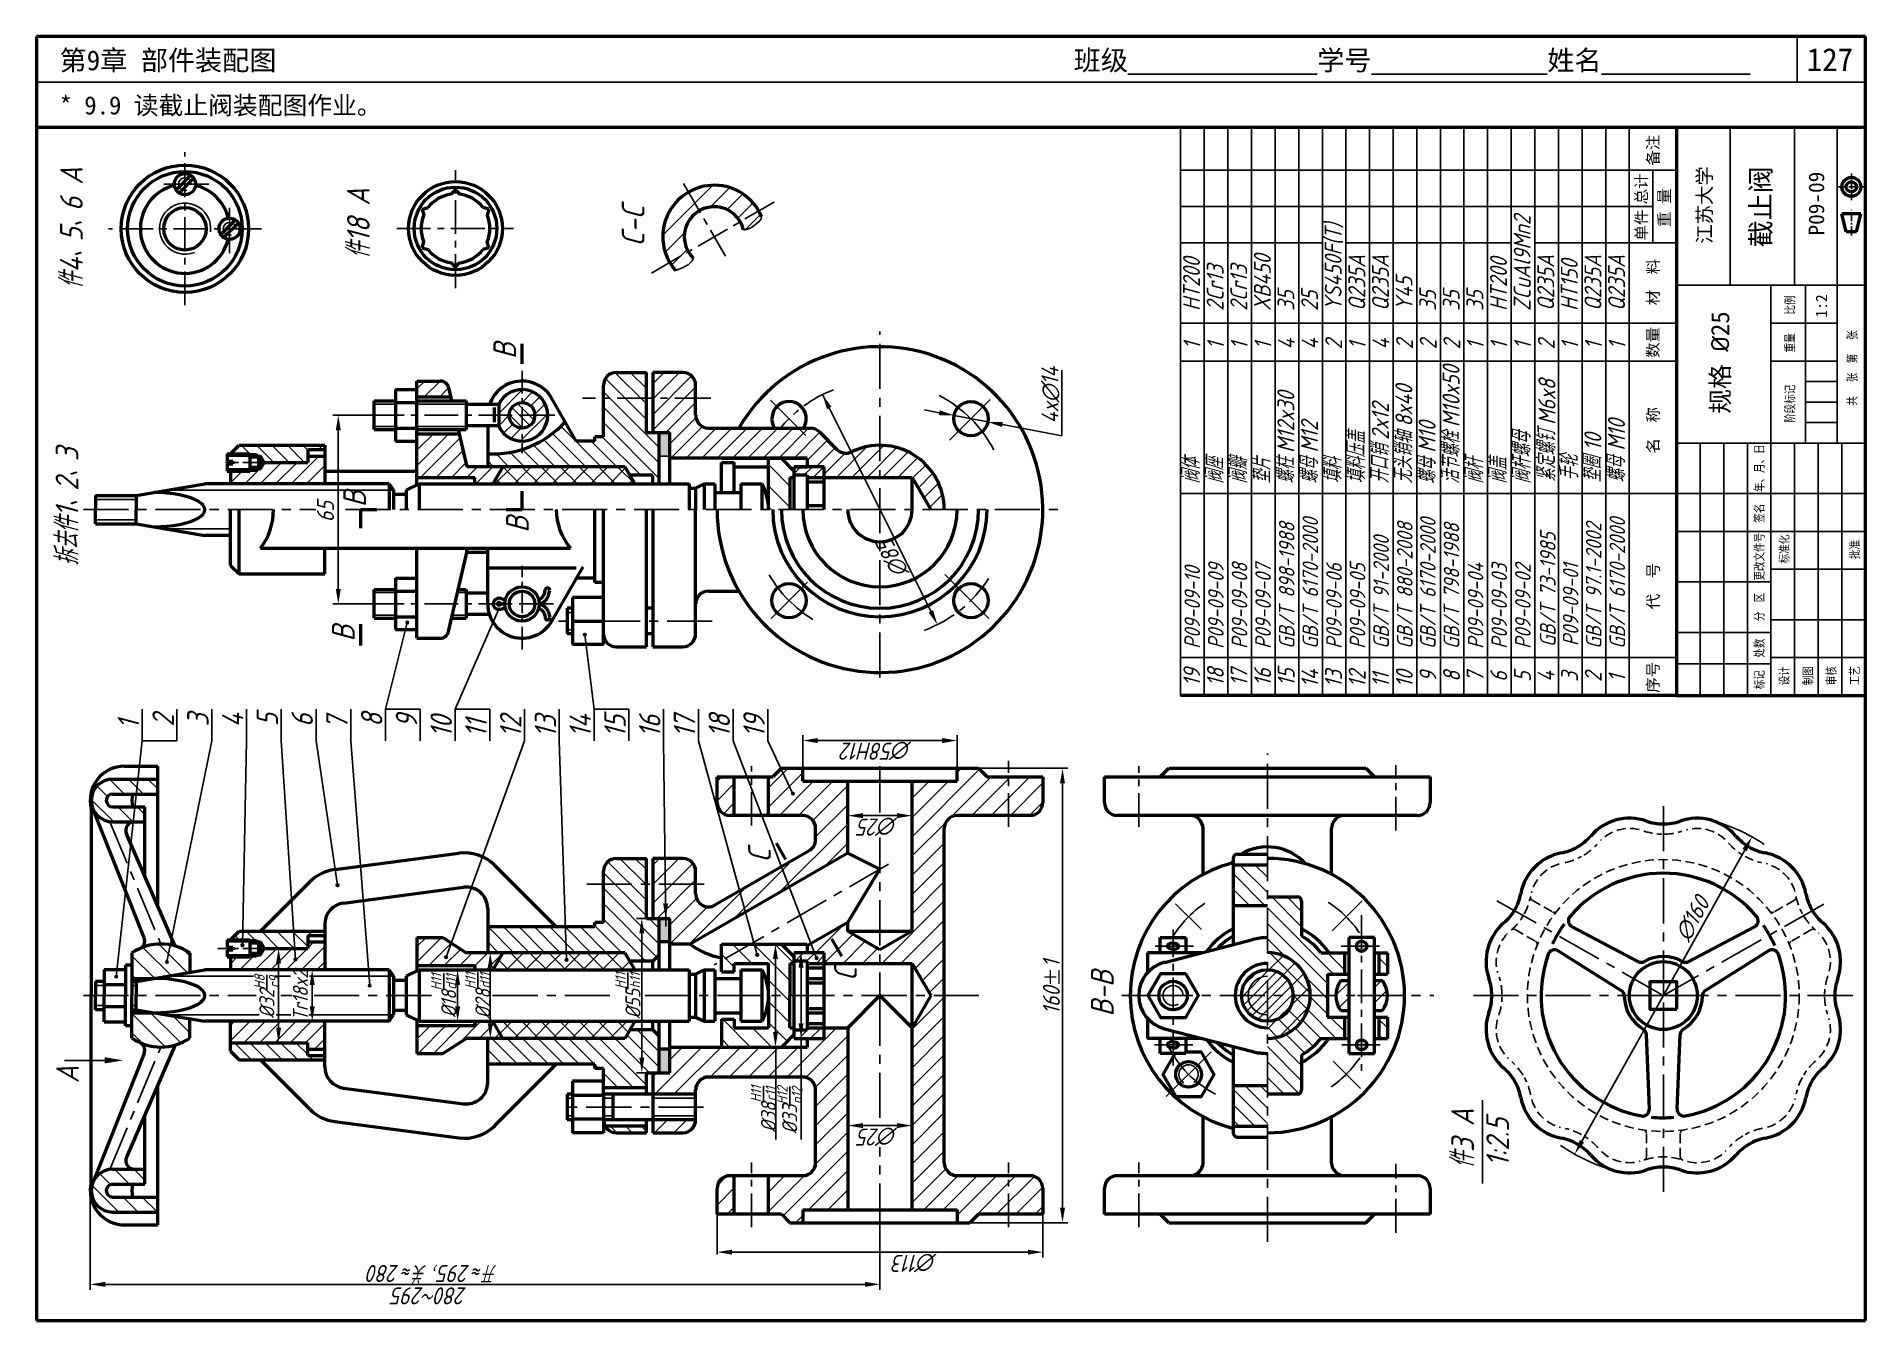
# Model space of a CAD drawing. Header units: millimetres. Extents: x 0 to 322, y 0 to 226.
import ezdxf

# ---------------------------------------------------------------- set-up
doc = ezdxf.new("R2010")
doc.units = ezdxf.units.MM
doc.header["$LTSCALE"] = 0.25
doc.linetypes.add('CENTER', pattern=[50.8, 31.75, -6.35, 6.35, -6.35])
doc.linetypes.add('HIDDEN', pattern=[9.525, 6.35, -3.175])
for name, color, linetype in [('点画线层', 7, 'CENTER'), ('细实线层', 7, 'Continuous'), ('虚线层', 7, 'HIDDEN')]:
    doc.layers.add(name, color=color, linetype=linetype)
doc.layers.add('粗实线层', color=7, linetype='Continuous', lineweight=50)
doc.styles.get("Standard").update_dxf_attribs({"font": 'gbeitc.shx', "height": 4, "bigfont": 'gbcbig.shx'})
doc.styles.add('宋体', font='SimSun.ttf', dxfattribs={"height": 3.5})
pattern_1 = [(135, (-14.4835, 285.2542), (-1.35551, -1.35551), [])]
pattern_2 = [(45, (-14.4835, 285.2542), (-1.35551, 1.35551), [])]
pattern_3 = [(45, (-14.4835, 294.016), (-1.35551, 1.35551), [])]
pattern_4 = [(135, (-14.4835, 294.016), (-1.35551, -1.35551), [])]
pattern_5 = [(135, (-6.7893, 285.2542), (-1.35551, -1.35551), [])]
pattern_6 = [(135, (322, -322), (-1.683798, -1.683798), []), (225, (322, -322), (1.683798, -1.683798), [])]

msp = doc.modelspace()

# ---------------------------------------------------------------- texts
at = {"style": '宋体'}
for s, height, p in [('第9章 部件装配图', 3.5, (4.05, 220.07)), ('班级%%U              %%U学号%%U             %%U姓名%%U           ', 3.5, (182.61, 220.07)), ('127', 4, (311.67, 219.96)), ('* 9.9 读截止阀装配图作业。', 3.2, (4.05, 212.3))]:
    msp.add_text(s, height=height, dxfattribs=at).set_placement(p)
for s, height, p in [('备注', 2, (285.61, 203.28)), ('江苏大学', 2.5, (294.92, 189.53)), ('总计', 2, (283.55, 196.47)), ('截止阀', 3.5, (305.31, 188.86)), ('P09-09', 2.75, (314.74, 190.99)), ('重 量', 2, (287.59, 192.47)), ('单件', 2, (283.55, 190.09)), ('材  料', 2, (285.61, 178.7)), ('1:2', 2, (315.26, 176.54)), ('数量', 2, (285.58, 169.44)), ('名  称', 2, (285.61, 152.61)), ('代  号', 2, (285.61, 125.18)), ('序号', 2, (285.58, 110.5))]:
    msp.add_text(s, height=height, rotation=90, dxfattribs=at).set_placement(p)
at = {"style": '宋体', "width": 0.75}
for s, p in [('比例', (309.49, 177.07)), ('共   张  第   张', (320.47, 161.03)), ('重量', (309.49, 170.4)), ('阶段标记', (309.49, 157.99)), ('年、月、日', (304.1, 145.82)), ('签名', (304.1, 140.41)), ('更改文件号', (304.1, 130.24)), ('标准化', (308.49, 133.27)), ('批准', (320.89, 134.03)), ('分  区', (304.1, 123.09)), ('处数', (304.1, 116.66)), ('标记', (304.1, 111.11)), ('设计', (308.49, 111.81)), ('制图', (312.68, 111.81)), ('审核', (316.75, 111.81)), ('工艺', (320.89, 111.81))]:
    msp.add_text(s, height=1.6, rotation=90, dxfattribs=at).set_placement(p)
at = {"insert": (46.45, 57.19), "char_height": 2.642, "attachment_point": 5, "rotation": 90}
msp.add_mtext('Tr18x2', dxfattribs=at)
at = {"layer": '细实线层'}
for s, height, rotation, p in [('件4、5、6 A', 4, 90, (8.14, 181.6)), ('件18 A', 4, 90, (58.65, 186.91)), ('C-C', 4, 90, (107.03, 189.03)), ('YS450F(T)', 2.97, 90, (229.78, 177.71)), ('ZCuAl9Mn2 ', 2.97, 90, (263.04, 177.71)), ('HT200', 2.97, 90, (204.83, 177.71)), ('XB450', 2.97, 90, (217.31, 177.71)), ('Q235A', 2.97, 90, (233.94, 177.71)), ('Q235A', 2.97, 90, (238.09, 177.71)), ('HT200', 2.97, 90, (258.88, 177.71)), ('Q235A', 2.97, 90, (267.2, 177.71)), ('HT150', 2.97, 90, (271.35, 177.71)), ('Q235A', 2.97, 90, (275.51, 177.71)), ('Q235A', 2.97, 90, (279.67, 177.71)), ('2Cr13', 2.97, 90, (208.99, 177.71)), ('2Cr13', 2.97, 90, (213.15, 177.71)), ('Y45', 2.97, 90, (242.25, 177.71)), ('35', 2.97, 90, (221.46, 177.71)), ('25', 2.97, 90, (225.62, 177.71)), ('35', 2.97, 90, (246.41, 177.71)), ('35', 2.97, 90, (250.57, 177.71)), ('35', 2.97, 90, (254.72, 177.71)), ('B', 4, 90, (84.43, 169.24)), ('1', 2.97, 90, (204.92, 170.93)), ('1', 2.97, 90, (209.08, 170.93)), ('1', 2.97, 90, (213.24, 170.93)), ('1', 2.97, 90, (217.4, 170.93)), ('4', 2.97, 90, (221.55, 170.93)), ('4', 2.97, 90, (225.71, 170.93)), ('2', 2.97, 90, (229.87, 170.93)), ('1', 2.97, 90, (234.03, 170.93)), ('4', 2.97, 90, (238.18, 170.93)), ('2', 2.97, 90, (242.34, 170.93)), ('2', 2.97, 90, (246.5, 170.93)), ('2', 2.97, 90, (250.66, 170.93)), ('1', 2.97, 90, (254.81, 170.93)), ('1', 2.97, 90, (258.97, 170.93)), ('1', 2.97, 90, (263.13, 170.93)), ('2', 2.97, 90, (267.29, 170.93)), ('1', 2.97, 90, (271.44, 170.93)), ('1', 2.97, 90, (275.6, 170.93)), ('1', 2.97, 90, (279.76, 170.93)), ('4x∅14', 3, 90, (179.92, 157.91)), ('M10x50', 3, 90, (250.55, 157.24)), ('8x40', 3, 90, (242.25, 157.34)), ('M6x8', 3, 90, (267.43, 157.65)), ('M12x30', 3, 90, (221.46, 152.71)), ('2x12', 3, 90, (238.09, 154.99)), ('M12', 3, 90, (225.62, 152.77)), ('M10', 3, 90, (246.32, 152.74)), ('M10', 3, 90, (279.67, 153.11)), ('填料压盖', 3.2, 90, (233.94, 147.29)), ('开口销', 3.2, 90, (238.09, 147.29)), ('无头销轴', 3.2, 90, (242.25, 147.29)), ('活节螺栓', 3.2, 90, (250.55, 147.25)), ('阀杆螺母', 3.2, 90, (263.04, 147.29)), ('紧定螺钉', 3.2, 90, (267.43, 147.6)), ('10', 3, 90, (275.51, 153.11)), ('拆去件1、2、3', 4, 90, (7.36, 132.81)), ('阀体', 3.2, 90, (204.83, 147.29)), ('阀座', 3.2, 90, (208.99, 147.29)), ('阀瓣', 3.2, 90, (213.15, 147.29)), ('垫片', 3.2, 90, (217.31, 147.29)), ('螺柱', 3.2, 90, (221.46, 147.29)), ('螺母', 3.2, 90, (225.62, 147.29)), ('填料', 3.2, 90, (229.78, 147.29)), ('螺母', 3.2, 90, (246.32, 147.25)), ('阀杆', 3.2, 90, (254.72, 147.29)), ('阀盖', 3.2, 90, (258.88, 147.29)), ('手轮', 3.2, 90, (271.45, 147.78)), ('垫圈', 3.2, 90, (275.51, 147.5)), ('螺母', 3.2, 90, (279.67, 147.5)), ('B', 4, 90, (58, 143.17)), ('65', 3, 90, (52.36, 140.5)), ('B', 4, 90, (86.65, 138.68)), ('GB/T 898-1988', 2.7412, 90, (221.48, 118.22)), ('GB/T 6170-2000', 2.7412, 90, (225.64, 118.22)), ('GB/T 880-2008', 2.7412, 90, (242.27, 118.22)), ('GB/T 6170-2000', 2.7412, 90, (246.33, 118.18)), ('GB/T 798-1988', 2.7412, 90, (250.49, 118.18)), ('GB/T 73-1985', 2.7412, 90, (267.45, 118.53)), ('GB/T 97.1-2002', 2.7412, 90, (275.53, 118.22)), ('GB/T 6170-2000', 2.7412, 90, (279.69, 118.22)), ('∅85', 3, 116.5512, (153.56, 131.63)), ('GB/T 91-2000', 2.7412, 90, (238.11, 118.22)), ('P09-09-10', 2.741, 90, (204.85, 118.22)), ('P09-09-09', 2.741, 90, (209.01, 118.22)), ('P09-09-08', 2.741, 90, (213.17, 118.22)), ('P09-09-07', 2.741, 90, (217.32, 118.22)), ('P09-09-06', 2.741, 90, (229.8, 118.22)), ('P09-09-05', 2.741, 90, (233.95, 118.22)), ('P09-09-04', 2.741, 90, (254.74, 118.22)), ('P09-09-03', 2.741, 90, (258.9, 118.22)), ('P09-09-02', 2.741, 90, (263.06, 118.22)), ('P09-09-01', 2.741, 90, (271.47, 118.71)), ('B', 4, 90, (56, 119.52)), ('19', 2.97, 90, (204.88, 111.66)), ('18', 2.97, 90, (209.04, 111.66)), ('17', 2.97, 90, (213.2, 111.66)), ('16', 2.97, 90, (217.36, 111.66)), ('15', 2.97, 90, (221.51, 111.66)), ('14', 2.97, 90, (225.67, 111.42)), ('13', 2.97, 90, (229.83, 111.42)), ('12', 2.97, 90, (233.99, 111.42)), ('11', 2.97, 90, (238.14, 111.42)), ('10', 2.97, 90, (242.3, 111.42)), ('9', 2.97, 90, (246.46, 112.4)), ('8', 2.97, 90, (250.62, 112.4)), ('7', 2.97, 90, (254.77, 112.4)), ('6', 2.97, 90, (258.93, 112.4)), ('5', 2.97, 90, (263.09, 112.4)), ('4', 2.97, 90, (267.25, 112.4)), ('3', 2.97, 90, (271.4, 112.4)), ('2', 2.97, 90, (275.56, 112.4)), ('1', 2.97, 90, (279.72, 112.4)), ('2', 3.77, 90, (24.17, 104.53)), ('3', 3.77, 90, (30.29, 104.58)), ('4', 3.77, 90, (36.41, 104.42)), ('5', 3.77, 90, (42.53, 104.58)), ('6', 3.77, 90, (48.65, 104.47)), ('7', 3.77, 90, (54.77, 104.09)), ('8', 3.77, 90, (60.89, 104.47)), ('9', 3.77, 90, (67.01, 104.31)), ('10', 3.774, 90, (73.13, 102.63)), ('11', 3.774, 90, (79.25, 102.63)), ('12', 3.774, 90, (85.37, 102.63)), ('13', 3.774, 90, (91.49, 102.63)), ('14', 3.774, 90, (97.61, 102.63)), ('15', 3.774, 90, (103.73, 102.63)), ('16', 3.774, 90, (109.85, 102.63)), ('17', 3.774, 90, (115.97, 102.63)), ('18', 3.774, 90, (122.09, 102.63)), ('19', 3.774, 90, (128.21, 102.63)), ('1', 3.77, 90, (18.05, 104.09)), ('∅58H12', 3, 180, (153.94, 101.7)), ('∅25', 3, 180, (151.49, 88.34)), ('C', 4, 90, (129.28, 80.57)), ('∅160', 3, 60.8031, (290.8, 66.54)), ('C', 4, 90, (144.42, 59.72)), ('B-B', 4, 90, (189.63, 53.5)), ('A', 4, 90, (7.45, 41.75)), ('件3 A', 4, 90, (253.08, 26.76)), ('1:2.5', 4, 90, (259.25, 27.05)), ('∅25', 3, 180, (151.49, 33.78)), ('280', 3, 180, (63.83, 9.76)), ('295，关', 3, 180, (76.31, 9.76)), ('开', 3, 180, (81.03, 9.76)), ('∅113', 3, 180, (158.38, 11.55)), ('≈', 3, 180, (66.17, 9.76)), ('≈', 3, 180, (78.55, 9.76)), ('280～295', 3, 180, (75.75, 5.83))]:
    msp.add_text(s, height=height, rotation=rotation, dxfattribs=at).set_placement(p)
at = {"layer": '细实线层', "insert": (294.82, 159.6), "char_height": 3.2, "width": 21.8201, "attachment_point": 1, "rotation": 90, "style": '宋体'}
msp.add_mtext('规格 {\\fISOCPEUR|b0|i0|c0|p34;%%C}25', dxfattribs=at)
at = {"layer": '细实线层', "char_height": 2.6415, "attachment_point": 5, "rotation": 90}
for s, insert in [('%%C18{\\H0.7x;\\SH11/d11;}', (71.68, 57.19)), ('%%C28{\\H0.7x;\\SH11/d11;}', (77.67, 57.19)), ('%%C55{\\H0.7x;\\SH11/h11;}', (104.11, 57.19)), ('\\A1;%%C32{\\H0.7x;\\SH8/r9;}', (40.55, 57.02)), ('%%C38{\\H0.7x;\\SH11/c11;}', (127.97, 37.23)), ('\\A1;%%C33{\\H0.7x;\\SH12/n12;}', (132.6, 37.02))]:
    msp.add_mtext(s, dxfattribs=dict(at, insert=insert))
at = {"layer": '细实线层', "insert": (177.17, 53.87), "char_height": 3, "width": 18.5581, "attachment_point": 1, "rotation": 90}
msp.add_mtext('160{\\Ftxt|c134;\\H0.83333x;±}1', dxfattribs=at)

# ---------------------------------------------------------------- hatches: boundary and pattern name
at = {"layer": '粗实线层'}
msp.add_hatch(color=256, dxfattribs=at).paths.add_polyline_path([(109.63, 152.16), (111.51, 152.16), (111.51, 156.31), (109.63, 156.31)])
h = msp.add_hatch(color=256, dxfattribs=at)
h.paths.add_polyline_path([(111.51, 70.77), (109.63, 70.77), (109.63, 66.62), (111.51, 66.62)])
h.paths.add_polyline_path([(111.51, 47.75), (109.63, 47.75), (109.63, 43.6), (111.51, 43.6)])
at = {"layer": '细实线层'}
h = msp.add_hatch(dxfattribs=at)
h.set_pattern_fill('ANSI31', color=256, scale=0.754717, style=0)
h.set_pattern_definition([(45, (-94.63, 355.5088), (-1.694388, 1.694388), [])])
edge = h.paths.add_edge_path()
edge.add_spline(control_points=[(112.51, 184.8), (113.08, 185.09), (114.3, 185.42), (115.45, 186.36), (115.62, 187)], knot_values=[0, 0, 0, 0, 1.906772, 3.886429, 3.886429, 3.886429, 3.886429], degree=3, periodic=0)
edge.add_arc((119.32, 190.77), 5.28, 210, 225.5396, ccw=False)
edge.add_line((114.75, 188.13), (111.48, 186.24))
edge.add_arc((119.32, 190.77), 9.06, 210, 221.2359)
h.paths.add_polyline_path([(116.68, 195.35), (114.8, 198.61, 0.414214), (111.48, 186.24), (114.75, 188.13, -0.414214)])
h.paths.add_polyline_path([(114.8, 198.61), (116.68, 195.35, -0.414214), (123.9, 193.41), (127.17, 195.3, 0.414214)])
edge = h.paths.add_edge_path()
edge.add_spline(control_points=[(124.47, 191.97), (125.26, 191.97), (126.42, 192.76), (127.65, 193.77), (127.65, 194.35)], knot_values=[0, 0, 0, 0, 2.378017, 4.093495, 4.093495, 4.093495, 4.093495], degree=3, periodic=0)
edge.add_arc((119.32, 190.77), 9.06, 23.2534, 30)
edge.add_line((127.17, 195.3), (123.9, 193.41))
edge.add_arc((119.32, 190.77), 5.28, 13.1483, 30, ccw=False)
h = msp.add_hatch(dxfattribs=at)
h.set_pattern_fill('ANSI31', color=256, scale=0.603774, style=0)
h.set_pattern_definition(pattern_3)
h.paths.add_polyline_path([(66.98, 165.37), (66.98, 162.6), (72.91, 162.6), (72.54, 164.2, 0.349242), (71.07, 165.37)])
h.paths.add_polyline_path([(66.98, 148.39), (77.17, 148.39), (77.17, 147.26), (80.34, 147.26), (82.08, 150.28), (75.75, 150.28), (74.42, 156.06), (66.98, 156.06)])
h = msp.add_hatch(dxfattribs=at)
h.set_pattern_fill('ANSI31', color=256, scale=0.603774, angle=90, style=0)
h.set_pattern_definition(pattern_4)
h.paths.add_polyline_path([(107.36, 162.35), (99.81, 162.35), (99.81, 155.56), (98.31, 155.56), (98.31, 154.8), (95.02, 154.8), (93.06, 158.2, -0.225093), (79.44, 152.55), (79.44, 150.28), (103.59, 150.28), (104.46, 148.77), (108.49, 148.77), (108.49, 147.26), (109.63, 147.26), (109.63, 156.31), (107.36, 156.31)])
h.paths.add_polyline_path([(102.08, 166.88, 0.414214), (99.81, 164.62), (99.81, 162.35), (107.36, 162.35), (107.36, 166.88)])
h = msp.add_hatch(dxfattribs=at)
h.set_pattern_fill('ANSI31', color=256, scale=0.603774, style=0)
h.set_pattern_definition(pattern_3)
h.paths.add_polyline_path([(113.78, 166.88), (108.49, 166.88), (108.49, 162.35), (116.04, 162.35), (116.04, 164.62, 0.414214)])
h.paths.add_polyline_path([(134.15, 157.07), (118.31, 157.07, -0.414214), (116.04, 159.33), (116.04, 162.35), (108.49, 162.35), (108.49, 156.31), (111.51, 156.31), (111.51, 151.79), (135.66, 151.79), (135.66, 150.28), (138.68, 150.28), (138.68, 148.39), (142.83, 148.39)])
h.paths.add_polyline_path([(148.49, 154.05, 0.114409), (143.51, 152.89, -0.320617), (140.92, 153.33), (137.84, 156.41, 0.198912), (136.24, 157.07), (134.15, 157.07), (142.83, 148.39), (148.49, 148.39)])
h.paths.add_polyline_path([(148.49, 154.05), (148.49, 148.39), (154.15, 148.39), (156.5, 150.73, 0.198912)])
h.paths.add_polyline_path([(156.5, 150.73), (154.15, 148.39), (157.42, 142.73), (159.81, 142.73, 0.198912)])
h = msp.add_hatch(dxfattribs=at)
h.set_pattern_fill('ANSI31', color=256, scale=0.483019, angle=360, style=0)
h.set_pattern_definition([(45, (245.5043, 15.8215), (-1.084408, 1.084408), [])])
h.paths.add_polyline_path([(85.48, 163.86), (85.48, 161.6, -0.414214), (87.74, 159.33), (90, 159.33, 0.414214)])
h.paths.add_polyline_path([(85.48, 157.07), (85.48, 154.8, 0.414214), (90, 159.33), (87.74, 159.33, -0.414214)])
h.paths.add_polyline_path([(81.36, 161.22), (81.36, 159.33), (83.21, 159.33, -0.414214), (85.48, 161.6), (85.48, 163.86, 0.293253)])
h.paths.add_polyline_path([(83.21, 159.33), (81.36, 159.33), (81.36, 157.45, 0.293253), (85.48, 154.8), (85.48, 157.07, -0.414214)], flags=17)
h = msp.add_hatch(dxfattribs=at)
h.set_pattern_fill('ANSI31', color=256, scale=0.377358, angle=90, style=0)
h.set_pattern_definition([(135, (245.5043, 15.8215), (-0.847194, -0.847194), [])])
edge = h.paths.add_edge_path()
edge.add_arc((85.48, 159.33), 2.26, 0, 360)
h = msp.add_hatch(dxfattribs=at)
h.set_pattern_fill('ANSI31', color=256, scale=0.603774, angle=90, style=0)
h.set_pattern_definition(pattern_4)
h.paths.add_polyline_path([(50.76, 154.05), (35.66, 154.05), (34.15, 152.54), (37.55, 152.54), (38.68, 152.54), (38.68, 152.16), (39.44, 152.16), (40.09, 151.03), (40.31, 151.03), (47.74, 151.03), (47.74, 153.3), (50.76, 153.3)])
h.paths.add_polyline_path([(38.68, 152.54), (37.55, 152.54), (37.55, 152.16), (38.68, 152.16)], flags=17)
h = msp.add_hatch(dxfattribs=at)
h.set_pattern_fill('ANSI31', color=256, scale=0.603774, style=0)
h.set_pattern_definition(pattern_3)
h.paths.add_polyline_path([(50.76, 147.26), (50.76, 152.16), (47.74, 152.16), (47.74, 151.03), (40.09, 151.03), (39.44, 149.9), (38.68, 149.9), (38.68, 149.52), (37.55, 149.52), (34.15, 149.52), (34.15, 147.26)])
h = msp.add_hatch(dxfattribs=at)
h.set_pattern_fill('ANSI31', color=256, scale=0.830189, angle=90, style=0)
h.set_pattern_definition([(135, (-14.4835, 294.016), (-1.863827, -1.863827), [])])
h.paths.add_polyline_path([(133.4, 149.52), (131.14, 151.79), (128.87, 151.79), (128.87, 142.73), (132.65, 142.73), (132.65, 148.39), (133.4, 148.39)])
h = msp.add_hatch(dxfattribs=at)
h.set_pattern_fill('ANSI37', color=256, scale=0.75, angle=90, style=0)
h.set_pattern_definition(pattern_6)
h.paths.add_polyline_path([(82.08, 150.28), (80.34, 147.26), (105.33, 147.26), (103.59, 150.28)])
h = msp.add_hatch(dxfattribs=at)
h.set_pattern_fill('ANSI31', color=256, scale=0.45283, style=0)
h.set_pattern_definition([(45, (-14.4835, 294.0159), (-1.016633, 1.016633), [])])
h.paths.add_polyline_path([(138.68, 150.28), (133.4, 150.28), (133.4, 148.77), (135.66, 148.77), (135.66, 148.39), (138.68, 148.39)])
h = msp.add_hatch(color=256, dxfattribs=at)
edge = h.paths.add_edge_path()
edge.add_arc((65.27, 122.87), 0.226, 0, 360)
h = msp.add_hatch(color=256, dxfattribs=at)
edge = h.paths.add_edge_path()
edge.add_arc((96.52, 120.71), 0.226, 0, 360)
h = msp.add_hatch(dxfattribs=at)
h.set_pattern_fill('ANSI31', color=256, scale=0.754717, angle=360, style=0)
h.set_pattern_definition([(45, (245.5043, 7.0597), (-1.694388, 1.694388), [])])
h.paths.add_polyline_path([(122.83, 95.68), (119.81, 95.68), (119.81, 91.15, 0.414214), (122.08, 88.89), (122.83, 88.89)], flags=16)
h.paths.add_polyline_path([(134.91, 94.92), (134.91, 97.19), (131.14, 97.19), (129.63, 95.68), (128.87, 95.68), (128.87, 88.89), (134.91, 88.89, -0.414214), (137.17, 86.62), (137.17, 83.35), (119.44, 73.11, -0.57735), (116.04, 75.07), (116.04, 76.81), (108.49, 76.81), (108.49, 70.77), (111.51, 70.77), (111.51, 66.24), (115.1, 66.24), (142.83, 82.26), (142.83, 94.92)])
h.paths.add_polyline_path([(116.04, 76.81), (116.04, 79.07, 0.414214), (113.78, 81.34), (108.49, 81.34), (108.49, 76.81)], flags=17)
h.paths.add_polyline_path([(154.15, 94.92), (154.15, 68.51), (148.49, 65.24), (148.49, 62.85), (154.15, 62.85), (157.42, 57.19), (159.81, 57.19), (159.81, 86.62, -0.414214), (162.08, 88.89), (171.14, 88.89), (171.14, 95.68), (167.36, 95.68), (165.85, 97.19), (162.08, 97.19), (162.08, 94.92)])
h.paths.add_polyline_path([(177.17, 95.68), (171.14, 95.68), (171.14, 88.89), (174.91, 88.89, 0.414214), (177.17, 91.15)])
h.paths.add_polyline_path([(142.83, 68.51), (142.83, 70.06), (135.66, 65.92), (135.66, 64.73), (138.68, 64.73), (138.68, 62.85), (148.49, 62.85), (148.49, 65.24)])
h.paths.add_polyline_path([(159.81, 57.19), (157.42, 57.19), (154.15, 51.53), (154.15, 19.45), (162.08, 19.45), (162.08, 17.19), (164.34, 17.19), (165.85, 18.7), (171.14, 18.7), (171.14, 25.49), (162.08, 25.49, -0.414214), (159.81, 27.75)])
h.paths.add_polyline_path([(177.17, 23.22, 0.414214), (174.91, 25.49), (171.14, 25.49), (171.14, 18.7), (177.17, 18.7)])
h.paths.add_polyline_path([(142.83, 51.53), (138.68, 51.53), (138.68, 49.64), (135.66, 49.64), (135.66, 48.13), (134.95, 48.13), (134.95, 42.85), (137.17, 42.85), (137.17, 27.75, -0.414214), (134.91, 25.49), (128.87, 25.49), (128.87, 18.7), (131.14, 18.7), (132.65, 17.19), (134.91, 17.19), (134.91, 19.45), (142.83, 19.45)])
h.paths.add_polyline_path([(122.83, 25.49), (122.08, 25.49, 0.414214), (119.81, 23.22), (119.81, 18.7), (122.83, 18.7)])
h.paths.add_polyline_path([(130.18, 42.85), (134.95, 42.85), (134.95, 48.13), (130.18, 48.13)], flags=16)
h.paths.add_polyline_path([(130.18, 42.85), (130.18, 48.13), (129.15, 48.13), (111.51, 48.13), (111.51, 43.6), (108.49, 43.6), (108.49, 39.83), (116.04, 39.83), (116.04, 40.58, -0.414214), (118.31, 42.85)])
h.paths.add_polyline_path([(108.49, 35.3), (108.49, 33.04), (113.78, 33.04, 0.414214), (116.04, 35.3)])
h = msp.add_hatch(dxfattribs=at)
h.set_pattern_fill('ANSI31', color=256, scale=0.754717, angle=90, style=0)
h.set_pattern_definition([(135, (-14.4835, 285.2542), (-1.694388, -1.694388), [])])
h.paths.add_polyline_path([(13.4, 95.3, 1), (13.4, 87.75), (19.06, 87.75), (19.06, 90.39), (13.4, 90.39, -1), (13.4, 92.66), (21.32, 92.66), (21.32, 95.3)])
h.paths.add_polyline_path([(16.8, 64.68), (16.8, 60.21), (20.68, 60.21), (26.98, 61.27), (26.98, 64.68, 0.307916)])
h.paths.add_polyline_path([(20.68, 54.17), (16.8, 54.17), (16.8, 49.7, 0.307916), (26.98, 49.7), (26.98, 53.1)])
h.paths.add_polyline_path([(19.06, 23.98), (19.06, 26.62), (13.4, 26.62, 1), (13.4, 19.07), (21.32, 19.07), (21.32, 21.72), (13.4, 21.72, -1), (13.4, 23.98)])
h = msp.add_hatch(color=256, dxfattribs=at)
edge = h.paths.add_edge_path()
edge.add_arc((133.17, 92.72), 0.226, 0, 360)
h = msp.add_hatch(dxfattribs=at)
h.set_pattern_fill('ANSI31', color=256, scale=0.603774, angle=90, style=0)
h.set_pattern_definition(pattern_1)
h.paths.add_polyline_path([(109.63, 70.77), (107.36, 70.77), (107.36, 76.81), (99.81, 76.81), (99.81, 70.02), (98.31, 70.02), (98.31, 69.26), (79.44, 69.26), (79.44, 64.73), (103.59, 64.73), (104.46, 63.22), (108.49, 63.22), (109.63, 64.36)])
h.paths.add_polyline_path([(107.36, 81.34), (102.08, 81.34, 0.414214), (99.81, 79.07), (99.81, 76.81), (107.36, 76.81)])
h.paths.add_polyline_path([(109.63, 50.02), (108.49, 51.15), (104.46, 51.15), (103.59, 49.64), (79.44, 49.64), (79.44, 45.11), (98.31, 45.11), (98.31, 44.36), (99.81, 44.36), (99.81, 40.96), (107.36, 40.96), (107.36, 43.6), (109.63, 43.6)])
h.paths.add_polyline_path([(107.36, 34.17), (100.12, 34.17, 0.267949), (102.08, 33.04), (107.36, 33.04)])
h = msp.add_hatch(dxfattribs=at)
h.set_pattern_fill('ANSI31', color=256, scale=0.603774, angle=90, style=0)
h.set_pattern_definition(pattern_5)
h.paths.add_polyline_path([(216.7, 80.21), (210.66, 80.21), (210.66, 73.04), (216.7, 73.04)])
h.paths.add_polyline_path([(210.66, 34.17), (216.7, 34.17), (216.7, 41.34), (210.66, 41.34)])
h = msp.add_hatch(color=256, dxfattribs=at)
edge = h.paths.add_edge_path()
edge.add_arc((52.97, 76.61), 0.226, 0, 360)
h = msp.add_hatch(dxfattribs=at)
h.set_pattern_fill('ANSI31', color=256, scale=0.603774, angle=90, style=0)
h.set_pattern_definition(pattern_5)
h.paths.add_polyline_path([(222.74, 67.64), (222.74, 73.79, 0.414214), (221.98, 74.55), (216.7, 74.55), (216.7, 64.73, -0.414214), (224.25, 57.19), (227.27, 57.19), (227.27, 60.96), (230.28, 60.96), (230.28, 64.73), (226.13, 64.73, 0.093286)])
h.paths.add_polyline_path([(222.74, 46.73, 0.093286), (226.13, 49.64), (230.28, 49.64), (230.28, 53.41), (227.27, 53.41), (227.27, 57.19), (224.25, 57.19, -0.414214), (216.7, 49.64), (216.7, 39.83), (221.98, 39.83, 0.414214), (222.74, 40.58)])
h.paths.add_polyline_path([(237.83, 64.73), (236.32, 64.73), (236.32, 60.96), (237.83, 60.96)])
h.paths.add_polyline_path([(236.32, 49.64), (237.83, 49.64), (237.83, 53.41), (236.32, 53.41)])
h = msp.add_hatch(dxfattribs=at)
h.set_pattern_fill('ANSI31', color=256, scale=0.603774, angle=90, style=0)
h.set_pattern_definition(pattern_1)
h.paths.add_polyline_path([(35.66, 68.51), (34.15, 67), (37.55, 67), (38.68, 67), (38.68, 66.62), (39.44, 66.62), (40.09, 65.49), (40.31, 65.49), (47.74, 65.49), (47.74, 67.75), (50.76, 67.75), (50.76, 68.51)])
h.paths.add_polyline_path([(50.76, 45.87), (50.76, 46.62), (47.74, 46.62), (47.74, 48.89), (34.15, 48.89), (34.15, 47.38), (35.66, 45.87)])
h.paths.add_polyline_path([(37.55, 67), (37.55, 66.62), (38.68, 66.62), (38.68, 67)], flags=17)
h = msp.add_hatch(dxfattribs=at)
h.set_pattern_fill('ANSI31', color=256, scale=0.603774, style=0)
h.set_pattern_definition(pattern_2)
h.paths.add_polyline_path([(50.76, 61.72), (50.76, 66.62), (47.74, 66.62), (47.74, 65.49), (40.09, 65.49), (39.44, 64.36), (38.68, 64.36), (38.68, 63.98), (37.55, 63.98), (34.15, 63.98), (34.15, 61.72)])
h.paths.add_polyline_path([(34.15, 52.66), (34.15, 48.89), (47.74, 48.89), (47.74, 47.75), (50.76, 47.75), (50.76, 52.66)])
h = msp.add_hatch(color=256, dxfattribs=at)
edge = h.paths.add_edge_path()
edge.add_arc((36.24, 66.07), 0.226, 0, 360)
h = msp.add_hatch(dxfattribs=at)
h.set_pattern_fill('ANSI31', color=256, scale=0.603774, style=0)
h.set_pattern_definition(pattern_2)
h.paths.add_polyline_path([(77.17, 62.47), (77.17, 61.72), (80.34, 61.72), (82.08, 64.73), (75.66, 64.73), (71.51, 67.38), (66.98, 67.38), (66.98, 62.47)])
h.paths.add_polyline_path([(71.51, 47), (75.66, 49.64), (82.08, 49.64), (80.34, 52.66), (77.17, 52.66), (77.17, 51.9), (66.98, 51.9), (66.98, 47)])
h = msp.add_hatch(dxfattribs=at)
h.set_pattern_fill('ANSI37', color=256, scale=0.75, angle=90, style=0)
h.set_pattern_definition(pattern_6)
h.paths.add_polyline_path([(80.34, 52.66), (82.08, 49.64), (103.59, 49.64), (105.33, 52.66)])
h.paths.add_polyline_path([(82.08, 64.73), (80.34, 61.72), (105.33, 61.72), (103.59, 64.73), (93.27, 64.73), (93.31, 63.7, -1.016651), (93.32, 63.25, -0.983621), (93.31, 63.7), (93.27, 64.73)])
h = msp.add_hatch(dxfattribs=at)
h.set_pattern_fill('ANSI31', color=256, scale=0.830189, angle=90, style=0)
h.set_pattern_definition([(135, (-14.4835, 285.2542), (-1.863827, -1.863827), [])])
h.paths.add_polyline_path([(131.14, 66.24), (120.57, 66.24), (120.57, 61.34), (122.83, 61.34), (122.83, 62.85), (128.87, 62.85), (128.87, 57.19), (132.65, 57.19), (132.65, 62.85), (133.4, 62.85), (133.4, 63.98)])
h.paths.add_polyline_path([(133.4, 50.39), (133.4, 51.53), (132.65, 51.53), (132.65, 57.19), (128.87, 57.19), (128.87, 51.53), (122.83, 51.53), (122.83, 53.04), (120.57, 53.04), (120.57, 48.13), (131.14, 48.13)])
h = msp.add_hatch(color=256, dxfattribs=at)
edge = h.paths.add_edge_path()
edge.add_arc((126.89, 64.36), 0.226, 0, 360)
h = msp.add_hatch(dxfattribs=at)
h.set_pattern_fill('ANSI31', color=256, scale=0.45283, style=0)
h.set_pattern_definition([(45, (-14.4835, 285.2542), (-1.016633, 1.016633), [])])
h.paths.add_polyline_path([(138.68, 62.85), (138.68, 64.73), (133.4, 64.73), (133.4, 63.22), (135.66, 63.22), (135.66, 62.85)])
h.paths.add_polyline_path([(138.68, 49.64), (138.68, 51.53), (135.66, 51.53), (135.66, 51.15), (133.4, 51.15), (133.4, 49.64)])
h = msp.add_hatch(dxfattribs=at)
h.set_pattern_fill('ANSI31', color=256, scale=0.754717, style=0)
h.set_pattern_definition([(45, (-6.7893, 285.2542), (-1.694388, 1.694388), [])])
h.paths.add_polyline_path([(216.7, 64.73), (216.7, 61.72, -0.414214), (221.23, 57.19), (224.25, 57.19, 0.414214)])
h.paths.add_polyline_path([(224.25, 57.19), (221.23, 57.19, -0.414214), (216.7, 52.66), (216.7, 49.64, 0.414214)])
h = msp.add_hatch(dxfattribs=at)
h.set_pattern_fill('ANSI31', color=256, scale=0.754717, angle=90, style=0)
h.set_pattern_definition([(135, (-6.7893, 285.2542), (-1.694388, -1.694388), [])])
h.paths.add_polyline_path([(221.23, 57.19), (224.25, 57.19, 0.414214), (216.7, 64.73), (216.7, 61.72, -0.414214)])
h.paths.add_polyline_path([(216.7, 52.66), (216.7, 49.64, 0.414214), (224.25, 57.19), (221.23, 57.19, -0.414214)])
h = msp.add_hatch(color=256, dxfattribs=at)
h.paths.add_polyline_path([(233.3, 65.87), (232.4, 65.87, 0.414214), (233.3, 64.96)])
h.paths.add_polyline_path([(233.3, 66.77, 0.414214), (232.4, 65.87), (233.3, 65.87)])
h.paths.add_polyline_path([(233.3, 66.77), (233.3, 65.87), (234.21, 65.87, 0.414214)])
h.paths.add_polyline_path([(234.21, 65.87), (233.3, 65.87), (233.3, 64.96, 0.414214)])
h.paths.add_polyline_path([(233.3, 49.41, 0.414214), (232.4, 48.51), (233.3, 48.51)])
h.paths.add_polyline_path([(233.3, 49.41), (233.3, 48.51), (234.21, 48.51, 0.414214)])
h.paths.add_polyline_path([(234.21, 48.51), (233.3, 48.51), (233.3, 47.6, 0.414214)])
h.paths.add_polyline_path([(233.3, 48.51), (232.4, 48.51, 0.414214), (233.3, 47.6)])
h = msp.add_hatch(color=256, dxfattribs=at)
edge = h.paths.add_edge_path()
edge.add_arc((22.96, 63.11), 0.226, 0, 360)
h = msp.add_hatch(color=256, dxfattribs=at)
edge = h.paths.add_edge_path()
edge.add_arc((45.6, 63.55), 0.226, 0, 360)
h = msp.add_hatch(color=256, dxfattribs=at)
edge = h.paths.add_edge_path()
edge.add_arc((72.1, 63.95), 0.226, 0, 360)
h = msp.add_hatch(color=256, dxfattribs=at)
edge = h.paths.add_edge_path()
edge.add_arc((93.32, 63.47), 0.226, 0, 360)
h = msp.add_hatch(color=256, dxfattribs=at)
edge = h.paths.add_edge_path()
edge.add_arc((137.34, 63.77), 0.226, 0, 360)
h = msp.add_hatch(dxfattribs=at)
h.set_pattern_fill('ANSI31', color=256, scale=0.377358, style=0)
h.set_pattern_definition([(45, (-6.7893, 285.2542), (-0.847194, 0.847194), [])])
h.paths.add_polyline_path([(216.7, 60.58), (216.7, 61.72, 0.414214), (212.17, 57.19), (213.3, 57.19, -0.414214)])
h.paths.add_polyline_path([(213.3, 57.19), (216.7, 57.19), (216.7, 60.58, 0.414214)], flags=17)
h.paths.add_polyline_path([(216.7, 57.19), (221.23, 57.19, 0.414214), (216.7, 61.72)])
h.paths.add_polyline_path([(216.7, 52.66, 0.414214), (221.23, 57.19), (216.7, 57.19)])
h.paths.add_polyline_path([(216.7, 53.79), (216.7, 57.19), (213.3, 57.19, 0.414214)], flags=16)
h.paths.add_polyline_path([(213.3, 57.19), (212.17, 57.19, 0.414214), (216.7, 52.66), (216.7, 53.79, -0.414214)])
h = msp.add_hatch(color=256, dxfattribs=at)
edge = h.paths.add_edge_path()
edge.add_arc((14.03, 60.51), 0.226, 0, 360)
h = msp.add_hatch(color=256, dxfattribs=at)
edge = h.paths.add_edge_path()
edge.add_arc((58.65, 58.93), 0.226, 0, 360)
h = msp.add_hatch(dxfattribs=at)
h.set_pattern_fill('ANSI31', color=256, scale=0.603774, style=0)
h.set_pattern_definition([(45, (-6.7893, 285.2542), (-1.35551, 1.35551), [])])
h.paths.add_polyline_path([(228.77, 57.19, 0.156977), (229.62, 54.55), (231.04, 54.55), (231.04, 57.19)])
h.paths.add_polyline_path([(231.04, 59.83), (229.62, 59.83, 0.156977), (228.77, 57.19), (231.04, 57.19)])
h.paths.add_polyline_path([(235.57, 57.19), (237.83, 57.19, 0.156977), (236.98, 59.83), (235.57, 59.83)])
h.paths.add_polyline_path([(235.57, 54.55), (236.98, 54.55, 0.156977), (237.83, 57.19), (235.57, 57.19)])

# ---------------------------------------------------------------- linework, layer by layer
at = {"lineweight": 50}
for p, q in [((322, 226), (0, 226)), ((0, 226), (0, 0)), ((322, 0), (322, 226)), ((322, 210), (0, 210)), ((288.74, 210), (288.74, 110)), ((288.74, 110), (322, 110)), ((0, 0), (322, 0))]:
    msp.add_line(p, q, dxfattribs=at)
for p, q in [((310, 218), (310, 226)), ((322, 218), (0, 218)), ((280.42, 210), (280.42, 110)), ((298.18, 182.22), (298.18, 210)), ((309.53, 182.22), (309.53, 210)), ((317, 154.44), (317, 210)), ((284.58, 202.47), (284.58, 189.68)), ((317, 182.22), (317, 188.2)), ((317, 182.22), (317, 188.2)), ((288.74, 182.22), (322, 182.22)), ((305.37, 110), (305.37, 182.22)), ((311.45, 154.44), (311.45, 182.22)), ((305.37, 175.56), (317, 175.56)), ((305.37, 168.89), (317, 168.89)), ((311.45, 165.28), (317, 165.28)), ((311.45, 161.67), (317, 161.67)), ((311.45, 158.06), (317, 158.06)), ((111.51, 152.16), (109.63, 152.16)), ((135.66, 150.28), (135.66, 151.79)), ((288.74, 154.44), (322, 154.44)), ((292.9, 110), (292.9, 154.44)), ((297.05, 110), (297.05, 154.44)), ((301.21, 110), (301.21, 154.44)), ((309.53, 110), (309.53, 154.44)), ((313.68, 110), (313.68, 154.44)), ((317.84, 110), (317.84, 154.44)), ((103.59, 150.28), (75.75, 150.28)), ((103.59, 150.28), (104.46, 148.77)), ((138.68, 150.28), (135.66, 150.28)), ((135.66, 142.73), (135.66, 148.77)), ((135.66, 142.73), (135.66, 148.77)), ((138.68, 142.73), (138.68, 150.28)), ((138.68, 148.39), (154.15, 148.39)), ((288.74, 145.56), (322, 145.56)), ((288.74, 138.89), (322, 138.89)), ((305.37, 132.22), (322, 132.22)), ((288.74, 130), (305.37, 130)), ((305.37, 123.33), (322, 123.33)), ((288.74, 121.11), (305.37, 121.11)), ((305.37, 116.67), (322, 116.67)), ((288.74, 115.56), (305.37, 115.56)), ((135.66, 57.19), (135.66, 63.22)), ((48.53, 55.3), (48.53, 59.07)), ((135.66, 51.15), (135.66, 57.19))]:
    msp.add_line(p, q)
msp.add_arc((216.7, 74.25), 9.1, 131.5734, 137.5917)
for points in [[(48.09, 59.07), (48.97, 59.07), (48.53, 61.72)], [(48.09, 55.3), (48.97, 55.3), (48.53, 52.66)]]:
    msp.add_solid(points)
at = {"layer": '点画线层', "ltscale": 0.75}
for p, q in [((26.12, 178.71), (26.12, 205.63)), ((73.76, 181.73), (73.76, 202.49)), ((113.91, 200.15), (121.31, 187.32)), ((129.88, 196.87), (108.25, 184.38)), ((39.58, 192.17), (12.67, 192.17)), ((63.42, 192.22), (83.98, 192.22)), ((58.75, 159.33), (85.48, 159.33)), ((85.48, 159.33), (91.25, 159.33)), ((58.75, 126.13), (85.48, 126.13)), ((85.48, 126.13), (91.02, 126.13)), ((125.85, 87.11), (125.85, 97.54)), ((171.14, 86.89), (171.14, 98.52)), ((194.06, 86.89), (194.06, 97.54)), ((239.34, 86.22), (239.34, 97.76)), ((233.3, 71.32), (233.3, 43.21)), ((200.1, 44.89), (200.1, 68.82)), ((125.85, 16.41), (125.85, 27.77)), ((171.14, 16.41), (171.14, 27.77)), ((194.06, 16.41), (194.06, 27.77)), ((239.34, 15.43), (239.34, 27.55))]:
    msp.add_line(p, q, dxfattribs=at)
at = {"layer": '点画线层'}
for p, q in [((30.33, 200.02), (22.26, 200.02)), ((33.98, 187.89), (33.98, 196.21)), ((148.49, 113.18), (148.49, 174.08)), ((8.25, 142.73), (49.19, 142.73)), ((54.41, 142.73), (181.21, 142.73)), ((118.96, 123.11), (91.88, 123.11)), ((148.49, 89.41), (148.49, 97.85)), ((148.49, 94.97), (148.49, 97.58)), ((216.7, 13.83), (216.7, 99.78)), ((286.42, 57.19), (286.42, 90.51)), ((12.87, 87.79), (21.89, 66.24)), ((148.49, 53.32), (148.49, 85.01)), ((150.02, 80.31), (119.32, 62.58)), ((117.52, 76.81), (96.12, 76.81)), ((200.54, 73.35), (205.08, 68.8)), ((228.1, 68.59), (233.4, 73.89)), ((257.12, 73.89), (286.42, 57.19)), ((314.66, 73.28), (286.42, 57.19)), ((196.97, 65.87), (203.7, 65.87)), ((236.43, 65.87), (229.7, 65.87)), ((8.25, 57.19), (38.69, 57.19)), ((43.01, 57.19), (45.03, 57.19)), ((48.88, 57.19), (70.36, 57.19)), ((80.3, 57.19), (102.49, 57.19)), ((107.16, 57.19), (167.3, 57.19)), ((191.08, 57.19), (199.47, 57.19)), ((195.64, 57.19), (232.58, 57.19)), ((232.58, 57.19), (246, 57.19)), ((252.97, 57.19), (286.42, 57.19)), ((286.42, 22.64), (286.42, 57.19)), ((286.42, 57.19), (320.48, 57.19)), ((148.49, 35.64), (148.49, 53.32)), ((203.59, 48.51), (196.81, 48.51)), ((229.81, 48.51), (236.59, 48.51)), ((12.87, 26.58), (21.89, 48.13)), ((228.28, 45.61), (233.08, 40.8)), ((117.43, 37.56), (92.56, 37.56)), ((148.49, 16.14), (148.49, 30.5))]:
    msp.add_line(p, q, dxfattribs=at)
at = {"layer": '点画线层', "ltscale": 0.15}
for p, q in [((319.52, 197.22), (319.52, 201.91)), ((317.2, 199.54), (321.89, 199.54))]:
    msp.add_line(p, q, dxfattribs=at)
at = {"layer": '点画线层', "ltscale": 0.2}
msp.add_line((319.52, 190.99), (319.52, 195.5), dxfattribs=at)
at = {"layer": '点画线层', "ltscale": 0.5}
for p, q in [((85.48, 167.14), (85.48, 152.65)), ((40.31, 151.03), (33.26, 151.03)), ((40.31, 151.03), (33.59, 151.03)), ((85.48, 118.13), (85.48, 132.81)), ((40.31, 65.49), (31.91, 65.49))]:
    msp.add_line(p, q, dxfattribs=at)
at = {"layer": '点画线层', "ltscale": 0.8}
msp.add_line((118.73, 162.35), (96.12, 162.35), dxfattribs=at)
at = {"layer": '点画线层', "ltscale": 0.75}
for start, end in [(111.2213, 141.6699), (290.1341, 327.6779)]:
    msp.add_arc((148.49, 142.73), 22.64, start, end, dxfattribs=at)
at = {"layer": '点画线层'}
for start, end in [(124.1448, 148.6585), (34.1541, 56.8256), (304.9777, 326.0889)]:
    msp.add_arc((216.7, 57.19), 19.62, start, end, dxfattribs=at)
at = {"layer": '粗实线层'}
for p, q in [((24.57, 198.99), (27.16, 201.58)), ((25.09, 198.46), (27.68, 201.05)), ((73.76, 199.02), (72.99, 198.24)), ((73.76, 199.02), (74.54, 198.24)), ((32.42, 191.14), (35.01, 193.73)), ((32.94, 190.61), (35.53, 193.2)), ((67.88, 195.62), (68.94, 195.9)), ((67.88, 195.62), (68.16, 194.56)), ((79.65, 195.62), (78.58, 195.9)), ((79.65, 195.62), (79.36, 194.56)), ((321.19, 194.81), (317.86, 194.81)), ((318.63, 191.61), (317.86, 194.81)), ((320.42, 191.61), (321.19, 194.81)), ((320.42, 191.61), (318.63, 191.61)), ((67.88, 188.82), (68.16, 189.89)), ((67.88, 188.82), (68.94, 188.54)), ((79.65, 188.82), (78.58, 188.54)), ((79.65, 188.82), (79.36, 189.89)), ((73.76, 185.43), (72.99, 186.21)), ((73.76, 185.43), (74.54, 186.21)), ((85.48, 168.41), (85.48, 171.93)), ((66.98, 147.07), (66.98, 165.37)), ((66.98, 165.37), (71.07, 165.37)), ((99.81, 155.56), (99.81, 164.62)), ((102.08, 166.88), (107.36, 166.88)), ((107.36, 156.31), (107.36, 166.88)), ((113.78, 166.88), (108.49, 166.88)), ((108.49, 166.88), (108.49, 156.31)), ((116.04, 159.33), (116.04, 164.62)), ((59.44, 156.82), (59.44, 161.85)), ((63.21, 163.86), (63.21, 154.8)), ((63.21, 163.86), (66.98, 163.86)), ((63.21, 161.6), (66.98, 161.6)), ((72.54, 164.2), (73.08, 161.85)), ((75.66, 161.85), (75.66, 156.82)), ((81.36, 161.22), (75.66, 161.22)), ((81.36, 161.22), (81.36, 157.45)), ((95.02, 154.8), (91, 161.78)), ((80.55, 160.68), (80.55, 158.1)), ((63.21, 157.07), (66.98, 157.07)), ((63.21, 154.8), (66.98, 154.8)), ((74.24, 156.82), (75.75, 150.28)), ((81.36, 157.45), (75.66, 157.45)), ((79.44, 157.45), (79.44, 150.28)), ((98.31, 154.8), (95.02, 154.8)), ((98.31, 154.8), (98.31, 155.56)), ((99.81, 155.56), (98.31, 155.56)), ((107.36, 156.31), (111.51, 156.31)), ((109.63, 147.26), (109.63, 156.31)), ((111.51, 147.26), (111.51, 156.31)), ((118.31, 157.07), (136.24, 157.07)), ((137.84, 156.41), (140.92, 153.33)), ((33.55, 152.54), (37.55, 152.54)), ((33.55, 152.54), (33.55, 151.26)), ((34.15, 152.54), (35.66, 154.05)), ((35.66, 154.05), (50.76, 154.05)), ((37.55, 152.54), (37.55, 149.52)), ((37.55, 152.16), (39.44, 152.16)), ((39.06, 151.94), (37.55, 151.94)), ((38.68, 152.54), (38.68, 151.94)), ((39.06, 151.94), (39.06, 150.13)), ((39.44, 152.16), (39.44, 149.9)), ((40.09, 151.03), (39.44, 152.16)), ((47.74, 153.3), (50.76, 153.3)), ((47.74, 153.3), (47.74, 151.03)), ((47.74, 152.16), (50.76, 152.16)), ((50.76, 154.05), (50.76, 147.26)), ((135.66, 151.79), (111.51, 151.79)), ((120.57, 151.79), (135.66, 151.79)), ((128.87, 142.73), (128.87, 151.79)), ((133.4, 149.52), (131.14, 151.79)), ((135.66, 151.79), (135.66, 150.28)), ((33.55, 151.26), (34.53, 151.26)), ((33.55, 150.8), (33.55, 149.52)), ((33.55, 150.8), (34.53, 150.8)), ((33.55, 149.52), (37.55, 149.52)), ((34.15, 149.52), (34.15, 147.26)), ((34.53, 151.26), (34.53, 150.8)), ((39.06, 150.13), (37.55, 150.13)), ((37.55, 149.9), (38.68, 149.9)), ((38.68, 150.13), (38.68, 149.52)), ((38.68, 149.9), (39.44, 149.9)), ((39.44, 149.9), (40.09, 151.03)), ((40.09, 151.03), (47.74, 151.03)), ((50.76, 149.52), (66.98, 149.52)), ((66.98, 148.39), (77.17, 148.39)), ((103.59, 150.28), (75.75, 150.28)), ((77.17, 147.26), (77.17, 148.39)), ((82.08, 150.28), (80.34, 147.26)), ((103.59, 150.28), (105.33, 147.26)), ((108.49, 148.77), (104.46, 148.77)), ((108.49, 147.26), (108.49, 148.77)), ((120.57, 145.75), (120.57, 151.03)), ((120.57, 151.03), (122.83, 151.03)), ((122.83, 145.75), (122.83, 151.03)), ((122.83, 150.28), (128.87, 150.28)), ((132.65, 148.39), (132.65, 142.73)), ((132.65, 148.39), (133.4, 148.39)), ((133.4, 142.73), (133.4, 150.28)), ((138.68, 150.28), (133.4, 150.28)), ((133.4, 150.28), (135.66, 150.28)), ((135.66, 148.77), (133.4, 148.77)), ((135.66, 148.77), (135.66, 142.73)), ((135.66, 148.39), (154.15, 148.39)), ((138.68, 142.73), (138.68, 150.28)), ((154.15, 142.73), (154.15, 148.39)), ((154.15, 148.39), (157.42, 142.73)), ((10.38, 145.22), (10.38, 142.73)), ((10.38, 145.22), (17.55, 145.22)), ((17.55, 145.22), (29.63, 147.26)), ((17.55, 145.22), (17.55, 142.73)), ((62.08, 147.26), (29.63, 147.26)), ((62.08, 147.26), (62.08, 142.73)), ((62.08, 147.26), (62.83, 146.13)), ((62.83, 146.13), (62.83, 142.73)), ((65.1, 145.37), (62.83, 145.37)), ((65.1, 146.13), (67.36, 147.26)), ((65.1, 146.13), (65.1, 142.73)), ((67.36, 147.26), (67.36, 142.73)), ((67.36, 147.26), (114.91, 147.26)), ((85.48, 142.73), (85.48, 145.97)), ((114.91, 147.26), (114.91, 142.73)), ((114.91, 146.5), (116.04, 146.5)), ((116.04, 146.5), (117.55, 147.26)), ((116.04, 146.5), (116.04, 142.73)), ((117.55, 147.26), (119.44, 147.26)), ((117.55, 147.26), (117.55, 142.73)), ((119.44, 147.26), (119.44, 142.73)), ((119.44, 145.75), (123.97, 145.75)), ((123.97, 147.26), (127.74, 147.26)), ((123.97, 147.26), (123.97, 142.73)), ((127.74, 142.73), (127.74, 147.26)), ((135.66, 147.63), (138.68, 147.63)), ((10.38, 140.24), (10.38, 142.73)), ((17.55, 140.24), (17.55, 142.73)), ((34.15, 132.92), (34.15, 142.73)), ((35.66, 131.41), (35.66, 142.73)), ((57.1, 139.49), (57.1, 142.73)), ((57.1, 142.73), (59.92, 142.73)), ((82.66, 142.73), (85.48, 142.73)), ((98.31, 129.9), (98.31, 142.73)), ((99.81, 118.96), (99.81, 142.73)), ((107.36, 118.58), (107.36, 142.73)), ((108.49, 142.73), (108.49, 118.58)), ((116.04, 120.84), (116.04, 142.73)), ((135.66, 143.48), (138.68, 143.48)), ((10.38, 140.24), (17.55, 140.24)), ((17.55, 140.24), (29.63, 138.2)), ((34.15, 138.2), (29.63, 138.2)), ((39.44, 135.94), (94.01, 135.94)), ((50.76, 131.41), (50.76, 135.94)), ((66.98, 120.09), (66.98, 135.94)), ((75.75, 135.18), (75.75, 135.94)), ((79.44, 126.13), (79.44, 135.94)), ((34.15, 132.92), (35.66, 131.41)), ((72.54, 121.26), (75.75, 135.18)), ((79.44, 135.18), (75.75, 135.18)), ((79.44, 132.51), (95.02, 132.51)), ((96.19, 132.68), (91, 123.68)), ((35.66, 131.41), (50.76, 131.41)), ((63.21, 130.65), (63.21, 121.6)), ((63.21, 130.65), (66.98, 130.65)), ((89.97, 128.94), (89.94, 128.94)), ((98.31, 130.65), (95.02, 130.65)), ((99.81, 129.9), (98.31, 129.9)), ((59.44, 123.61), (59.44, 128.64)), ((63.21, 128.39), (66.98, 128.39)), ((75.66, 128.64), (75.66, 123.61)), ((79.44, 128.01), (75.66, 128.01)), ((82.46, 126.13), (81.96, 126.13)), ((82.4, 126.91), (82.56, 126.91)), ((94.38, 127.26), (94.38, 118.96)), ((99.81, 127.26), (94.38, 127.26)), ((118.31, 128.39), (123.66, 128.39)), ((57.1, 118.81), (57.1, 122.56)), ((63.21, 123.86), (66.98, 123.86)), ((79.74, 124.24), (75.66, 124.24)), ((82.4, 125.34), (82.56, 125.34)), ((93.4, 125.37), (93.4, 120.84)), ((94.38, 125.37), (93.4, 125.37)), ((94.38, 123.11), (99.81, 123.11)), ((108.49, 125.37), (107.36, 125.37)), ((63.21, 121.6), (66.98, 121.6)), ((66.98, 120.09), (71.07, 120.09)), ((94.38, 120.84), (93.4, 120.84)), ((108.49, 120.84), (107.36, 120.84)), ((99.81, 118.96), (94.38, 118.96)), ((102.08, 118.58), (107.36, 118.58)), ((108.49, 118.58), (113.78, 118.58)), ((288.74, 110), (201.43, 110)), ((15.48, 97.56), (21.32, 97.56)), ((21.32, 72.98), (21.32, 97.56)), ((131.14, 97.19), (129.63, 95.68)), ((131.14, 97.19), (165.85, 97.19)), ((134.91, 94.92), (134.91, 97.19)), ((162.08, 94.92), (162.08, 97.19)), ((165.85, 97.19), (167.36, 95.68)), ((197.83, 95.68), (199.34, 97.19)), ((199.34, 97.19), (234.06, 97.19)), ((234.06, 97.19), (235.57, 95.68)), ((13.4, 95.3), (21.32, 95.3)), ((119.81, 91.15), (119.81, 95.68)), ((119.81, 95.68), (129.63, 95.68)), ((122.83, 88.89), (122.83, 95.68)), ((128.87, 88.89), (128.87, 95.68)), ((134.91, 94.92), (162.08, 94.92)), ((142.83, 82.26), (142.83, 94.92)), ((154.15, 68.51), (154.15, 94.92)), ((167.36, 95.68), (177.17, 95.68)), ((177.17, 95.68), (177.17, 91.15)), ((188.02, 91.15), (188.02, 95.68)), ((188.02, 95.68), (245.38, 95.68)), ((245.38, 95.68), (245.38, 91.15)), ((9.63, 93.02), (9.63, 57.19)), ((13.4, 92.66), (21.32, 92.66)), ((13.4, 90.39), (19.06, 90.39)), ((19.06, 78.2), (19.06, 90.39)), ((18.94, 67.37), (10.03, 89.83)), ((13.4, 87.75), (19.06, 87.75)), ((134.91, 88.89), (122.08, 88.89)), ((174.91, 88.89), (162.08, 88.89)), ((230.28, 88.89), (190.28, 88.89)), ((243.11, 88.89), (230.28, 88.89)), ((24.4, 65.89), (15.83, 85.64)), ((131.92, 81.16), (130.29, 83.99)), ((137.17, 84.65), (137.17, 86.62)), ((159.81, 57.19), (159.81, 86.62)), ((205.38, 78.52), (205.38, 86.62)), ((228.02, 78.52), (228.02, 86.62)), ((52.49, 79.35), (74.37, 82.23)), ((102.08, 81.34), (107.36, 81.34)), ((107.36, 70.77), (107.36, 81.34)), ((113.78, 81.34), (108.49, 81.34)), ((108.49, 81.34), (108.49, 70.77)), ((142.83, 82.26), (115.1, 66.24)), ((136.04, 82.69), (119.44, 73.11)), ((148.49, 79.43), (142.83, 82.26)), ((210.66, 81.34), (210.66, 66.15)), ((211.42, 82.09), (216.7, 82.09)), ((80.69, 80.09), (91.51, 69.26)), ((99.81, 70.02), (99.81, 79.07)), ((116.04, 75.07), (116.04, 79.07)), ((142.83, 70.06), (148.49, 79.43)), ((210.66, 80.21), (216.7, 80.21)), ((48.14, 77.21), (39.44, 68.51)), ((54.04, 73.47), (75.17, 76.25)), ((216.7, 74.55), (221.98, 74.55)), ((79.44, 72.51), (79.44, 64.73)), ((210.66, 73.04), (216.7, 73.04)), ((222.74, 73.79), (222.74, 67.64)), ((34.15, 67), (35.66, 68.51)), ((35.66, 68.51), (50.76, 68.51)), ((47.74, 67.75), (50.76, 67.75)), ((47.74, 67.75), (47.74, 65.49)), ((50.76, 69.73), (50.76, 61.72)), ((98.31, 69.26), (79.44, 69.26)), ((98.31, 69.26), (98.31, 70.02)), ((99.81, 70.02), (98.31, 70.02)), ((107.36, 70.77), (111.51, 70.77)), ((109.63, 61.72), (109.63, 70.77)), ((111.51, 61.72), (111.51, 70.77)), ((142.83, 70.06), (135.66, 65.92)), ((142.83, 68.51), (142.83, 70.06)), ((142.83, 68.51), (154.15, 68.51)), ((148.49, 65.24), (142.83, 68.51)), ((154.15, 68.51), (148.49, 65.24)), ((270.35, 69.29), (281.95, 63.19)), ((302.48, 69.29), (290.89, 63.19)), ((16.8, 64.68), (16.8, 57.19)), ((26.98, 64.68), (26.98, 61.27)), ((33.55, 67), (37.55, 67)), ((33.55, 67), (33.55, 65.72)), ((33.55, 65.72), (34.53, 65.72)), ((33.55, 65.26), (33.55, 63.98)), ((33.55, 65.26), (34.53, 65.26)), ((34.53, 65.72), (34.53, 65.26)), ((37.55, 67), (37.55, 63.98)), ((37.55, 66.62), (39.44, 66.62)), ((39.06, 66.39), (37.55, 66.39)), ((39.06, 64.58), (37.55, 64.58)), ((38.68, 67), (38.68, 66.39)), ((38.68, 64.58), (38.68, 63.98)), ((39.06, 66.39), (39.06, 64.58)), ((39.44, 66.62), (39.44, 64.36)), ((40.09, 65.49), (39.44, 66.62)), ((39.44, 64.36), (40.09, 65.49)), ((40.09, 65.49), (47.74, 65.49)), ((47.74, 66.62), (50.76, 66.62)), ((66.98, 67.38), (66.98, 61.53)), ((66.98, 67.38), (71.51, 67.38)), ((71.51, 67.38), (75.66, 64.73)), ((103.59, 64.73), (75.66, 64.73)), ((82.08, 64.73), (80.34, 61.72)), ((103.59, 64.73), (105.33, 61.72)), ((111.51, 66.62), (109.63, 66.62)), ((115.1, 66.24), (111.51, 66.24)), ((120.57, 61.34), (120.57, 66.24)), ((120.57, 66.24), (135.66, 66.24)), ((133.4, 63.98), (131.14, 66.24)), ((133.4, 49.64), (133.4, 64.73)), ((138.68, 64.73), (133.4, 64.73)), ((135.19, 64.73), (134.01, 64.73)), ((135.66, 66.24), (135.66, 64.73)), ((138.68, 49.64), (138.68, 64.73)), ((141.76, 64.12), (140.01, 67.16)), ((205.17, 64.73), (195.57, 64.73)), ((195.57, 64.73), (195.57, 61.18)), ((197.83, 64.73), (197.83, 67.38)), ((197.83, 67.38), (202.36, 67.38)), ((198.59, 63.03), (214.15, 67.05)), ((202.36, 67.38), (202.36, 64.73)), ((226.13, 64.73), (231.04, 64.73)), ((230.28, 64.73), (230.28, 60.96)), ((231.04, 67.38), (231.04, 47)), ((235.57, 67.38), (231.04, 67.38)), ((235.57, 47), (235.57, 67.38)), ((235.57, 64.73), (237.83, 64.73)), ((236.32, 64.73), (236.32, 60.96)), ((237.83, 64.73), (237.83, 60.96)), ((267.91, 65.05), (278.98, 58.06)), ((304.93, 65.05), (293.85, 58.06)), ((11.89, 61.79), (11.89, 57.19)), ((11.89, 61.79), (15.66, 61.79)), ((15.66, 62.55), (15.66, 57.19)), ((16.8, 62.55), (15.66, 62.55)), ((17.55, 59.68), (29.63, 61.72)), ((62.08, 61.72), (29.63, 61.72)), ((33.55, 63.98), (37.55, 63.98)), ((34.15, 63.98), (34.15, 61.72)), ((37.55, 64.36), (38.68, 64.36)), ((38.68, 64.36), (39.44, 64.36)), ((62.08, 61.72), (62.08, 52.66)), ((62.08, 61.72), (62.83, 60.58)), ((65.1, 60.58), (67.36, 61.72)), ((66.98, 62.47), (77.17, 62.47)), ((67.36, 61.72), (67.36, 52.66)), ((67.36, 61.72), (114.91, 61.72)), ((77.17, 62.47), (77.17, 61.72)), ((108.49, 63.22), (104.46, 63.22)), ((108.49, 63.22), (109.63, 64.36)), ((108.49, 61.72), (108.49, 63.22)), ((114.91, 61.72), (114.91, 52.66)), ((116.04, 60.96), (117.55, 61.72)), ((117.55, 61.72), (119.44, 61.72)), ((117.55, 61.72), (117.55, 52.66)), ((119.44, 61.72), (119.44, 52.66)), ((120.57, 61.34), (122.83, 61.34)), ((122.83, 62.85), (128.87, 62.85)), ((122.83, 61.34), (122.83, 62.85)), ((123.97, 61.72), (127.74, 61.72)), ((123.97, 61.72), (123.97, 52.66)), ((127.74, 52.66), (127.74, 61.72)), ((128.87, 57.19), (128.87, 62.85)), ((132.65, 62.85), (132.65, 57.19)), ((132.65, 62.85), (133.4, 62.85)), ((135.66, 63.22), (133.4, 63.22)), ((135.66, 63.22), (135.66, 51.15)), ((135.66, 62.85), (154.15, 62.85)), ((135.66, 62.09), (138.68, 62.09)), ((154.15, 51.53), (154.15, 62.85)), ((154.15, 62.85), (157.42, 57.19)), ((10.38, 59.68), (10.38, 57.19)), ((11.89, 59.68), (10.38, 59.68)), ((11.89, 59.11), (15.66, 59.11)), ((16.8, 60.21), (20.68, 60.21)), ((16.8, 59.68), (17.55, 59.68)), ((17.55, 59.68), (17.55, 57.19)), ((62.83, 60.58), (62.83, 53.79)), ((65.1, 59.83), (62.83, 59.83)), ((65.1, 60.58), (65.1, 53.79)), ((114.91, 60.96), (116.04, 60.96)), ((116.04, 60.96), (116.04, 53.41)), ((119.44, 60.21), (123.97, 60.21)), ((135.66, 60.21), (138.68, 60.21)), ((135.66, 59.45), (138.68, 59.45)), ((227.27, 60.96), (231.04, 60.96)), ((227.27, 60.96), (227.27, 53.41)), ((229.62, 59.83), (231.04, 59.83)), ((235.57, 60.96), (237.83, 60.96)), ((235.57, 59.83), (236.98, 59.83)), ((9.63, 21.34), (9.63, 57.19)), ((10.38, 54.7), (10.38, 57.19)), ((11.89, 52.58), (11.89, 57.19)), ((11.89, 55.26), (15.66, 55.26)), ((15.66, 51.83), (15.66, 57.19)), ((16.8, 49.7), (16.8, 57.19)), ((17.55, 54.7), (17.55, 57.19)), ((128.87, 57.19), (128.87, 51.53)), ((132.65, 51.53), (132.65, 57.19)), ((135.66, 54.92), (138.68, 54.92)), ((148.49, 57.19), (142.83, 51.53)), ((154.15, 51.53), (148.49, 57.19)), ((157.42, 57.19), (154.15, 51.53)), ((159.81, 27.75), (159.81, 57.19)), ((11.89, 54.7), (10.38, 54.7)), ((11.89, 52.58), (15.66, 52.58)), ((16.8, 51.83), (15.66, 51.83)), ((16.8, 54.7), (17.55, 54.7)), ((16.8, 54.17), (20.68, 54.17)), ((17.55, 54.7), (29.63, 52.66)), ((26.98, 49.7), (26.98, 53.1)), ((62.08, 52.66), (29.63, 52.66)), ((34.15, 47.38), (34.15, 52.66)), ((50.76, 44.65), (50.76, 52.66)), ((62.08, 52.66), (62.83, 53.79)), ((65.1, 54.55), (62.83, 54.55)), ((65.1, 53.79), (67.36, 52.66)), ((66.98, 52.85), (66.98, 47)), ((66.98, 51.9), (77.17, 51.9)), ((67.36, 52.66), (114.91, 52.66)), ((77.17, 52.66), (77.17, 51.9)), ((82.08, 49.64), (80.34, 52.66)), ((105.33, 52.66), (103.59, 49.64)), ((108.49, 51.15), (108.49, 52.66)), ((109.63, 43.6), (109.63, 52.66)), ((111.51, 43.6), (111.51, 52.66)), ((114.91, 53.41), (116.04, 53.41)), ((116.04, 53.41), (117.55, 52.66)), ((117.55, 52.66), (119.44, 52.66)), ((119.44, 54.17), (123.97, 54.17)), ((120.57, 53.04), (120.57, 48.13)), ((120.57, 53.04), (122.83, 53.04)), ((122.83, 53.04), (122.83, 51.53)), ((122.83, 51.53), (128.87, 51.53)), ((123.97, 52.66), (127.74, 52.66)), ((132.65, 51.53), (133.4, 51.53)), ((135.66, 54.17), (138.68, 54.17)), ((135.66, 52.28), (138.68, 52.28)), ((135.66, 51.53), (142.83, 51.53)), ((142.83, 51.53), (142.83, 19.45)), ((154.15, 19.45), (154.15, 51.53)), ((195.57, 53.19), (195.57, 49.64)), ((227.27, 53.41), (231.04, 53.41)), ((229.62, 54.55), (231.04, 54.55)), ((230.28, 53.41), (230.28, 49.64)), ((235.57, 54.55), (236.98, 54.55)), ((235.57, 53.41), (237.83, 53.41)), ((236.32, 53.41), (236.32, 49.64)), ((237.83, 53.41), (237.83, 49.64)), ((24.4, 48.49), (15.83, 28.73)), ((34.15, 48.89), (47.74, 48.89)), ((47.74, 46.62), (47.74, 48.89)), ((71.51, 47), (75.66, 49.64)), ((103.59, 49.64), (75.66, 49.64)), ((79.44, 41.87), (79.44, 49.64)), ((108.49, 51.15), (104.46, 51.15)), ((108.49, 51.15), (109.63, 50.02)), ((133.4, 50.39), (131.14, 48.13)), ((133.4, 51.15), (135.66, 51.15)), ((133.4, 49.64), (138.68, 49.64)), ((135.66, 49.64), (135.66, 48.13)), ((205.17, 49.64), (195.57, 49.64)), ((197.83, 47), (197.83, 49.64)), ((198.59, 51.34), (214.15, 47.32)), ((202.36, 49.64), (202.36, 47)), ((226.13, 49.64), (231.04, 49.64)), ((235.57, 49.64), (237.83, 49.64)), ((283.97, 37.23), (283.45, 50.31)), ((288.87, 37.23), (289.38, 50.31)), ((18.94, 47), (10.03, 24.54)), ((34.15, 47.38), (35.66, 45.87)), ((35.66, 45.87), (50.76, 45.87)), ((48.14, 37.17), (39.44, 45.87)), ((47.74, 47.75), (50.76, 47.75)), ((47.74, 46.62), (50.76, 46.62)), ((66.98, 47), (71.51, 47)), ((98.31, 45.11), (79.44, 45.11)), ((80.69, 34.29), (91.51, 45.11)), ((98.31, 44.36), (98.31, 45.11)), ((111.51, 47.75), (109.63, 47.75)), ((111.51, 48.13), (135.66, 48.13)), ((202.36, 47), (197.83, 47)), ((210.66, 48.22), (210.66, 33.04)), ((222.74, 46.73), (222.74, 40.58)), ((231.04, 47), (235.57, 47)), ((94.38, 42.09), (94.38, 33.04)), ((99.81, 42.09), (94.38, 42.09)), ((99.81, 44.36), (98.31, 44.36)), ((99.81, 39.83), (99.81, 44.36)), ((107.36, 39.83), (107.36, 43.6)), ((107.36, 43.6), (111.51, 43.6)), ((108.49, 43.6), (108.49, 33.04)), ((118.31, 42.85), (134.91, 42.85)), ((21.32, 16.81), (21.32, 41.39)), ((54.04, 40.91), (75.17, 38.13)), ((93.4, 39.83), (93.4, 35.3)), ((94.38, 39.83), (93.4, 39.83)), ((94.38, 39.65), (99.81, 39.65)), ((107.36, 40.96), (99.81, 40.96)), ((116.04, 39.83), (99.81, 39.83)), ((99.81, 39.83), (99.81, 33.04)), ((101.45, 39.83), (101.45, 35.3)), ((116.04, 35.3), (116.04, 40.58)), ((137.17, 27.75), (137.17, 40.58)), ((210.66, 41.34), (216.7, 41.34)), ((221.98, 39.83), (216.7, 39.83)), ((19.06, 23.98), (19.06, 36.18)), ((94.38, 35.48), (99.81, 35.48)), ((205.38, 27.75), (205.38, 35.85)), ((228.02, 27.75), (228.02, 35.85)), ((52.49, 35.02), (74.37, 32.14)), ((94.38, 35.3), (93.4, 35.3)), ((99.81, 33.04), (94.38, 33.04)), ((116.04, 35.3), (99.81, 35.3)), ((107.36, 34.17), (100.12, 34.17)), ((102.08, 33.04), (107.36, 33.04)), ((107.36, 33.04), (107.36, 35.3)), ((108.49, 33.04), (113.78, 33.04)), ((210.66, 34.17), (216.7, 34.17)), ((211.42, 32.28), (216.7, 32.28)), ((13.4, 26.62), (19.06, 26.62)), ((13.4, 23.98), (19.06, 23.98)), ((119.81, 18.7), (119.81, 23.22)), ((122.08, 25.49), (134.91, 25.49)), ((122.83, 18.7), (122.83, 25.49)), ((128.87, 18.7), (128.87, 25.49)), ((162.08, 25.49), (174.91, 25.49)), ((177.17, 23.22), (177.17, 18.7)), ((188.02, 18.7), (188.02, 23.22)), ((190.28, 25.49), (230.28, 25.49)), ((230.28, 25.49), (243.11, 25.49)), ((245.38, 23.22), (245.38, 18.7)), ((13.4, 21.72), (21.32, 21.72)), ((134.91, 19.45), (162.08, 19.45)), ((134.91, 19.45), (134.91, 17.19)), ((162.08, 19.45), (162.08, 17.19)), ((13.4, 19.07), (21.32, 19.07)), ((15.29, 16.81), (21.32, 16.81)), ((131.14, 18.7), (119.81, 18.7)), ((131.14, 18.7), (132.65, 17.19)), ((132.65, 17.19), (164.34, 17.19)), ((165.85, 18.7), (164.34, 17.19)), ((177.17, 18.7), (165.85, 18.7)), ((245.38, 18.7), (188.02, 18.7)), ((199.34, 17.19), (197.83, 18.7)), ((199.34, 17.19), (234.06, 17.19)), ((234.06, 17.19), (235.57, 18.7))]:
    msp.add_line(p, q, dxfattribs=at)
at = {"layer": '粗实线层', "ltscale": 0.5}
for p, q in [((59.44, 161.85), (63.21, 161.85)), ((66.98, 162.6), (72.91, 162.6)), ((66.98, 161.85), (75.66, 161.85)), ((59.44, 156.82), (63.21, 156.82)), ((66.98, 156.82), (75.66, 156.82)), ((66.98, 156.06), (74.42, 156.06)), ((59.44, 128.64), (63.21, 128.64)), ((74.24, 128.64), (75.66, 128.64)), ((59.44, 123.61), (63.21, 123.61)), ((73.08, 123.61), (75.66, 123.61))]:
    msp.add_line(p, q, dxfattribs=at)
at = {"layer": '粗实线层'}
for points in [[(202.32, 61.04), (197.87, 61.04), (195.64, 57.19), (197.87, 53.33), (202.32, 53.33), (204.55, 57.19)], [(288.81, 54.79), (288.81, 59.58), (284.02, 59.58), (284.02, 54.79)]]:
    msp.add_lwpolyline(points, close=True, dxfattribs=at)
msp.add_lwpolyline([(200.42, 47), (198.3, 43.31), (200.56, 39.39), (205.09, 39.39), (207.35, 43.31), (205.09, 47.23), (202.36, 47.23)], dxfattribs=at)
for centre, radius in [((26.12, 192.17), 11.21), ((26.12, 192.17), 10.09), ((26.12, 200.02), 1.87), ((73.76, 192.22), 8.25), ((319.52, 199.54), 1.66), ((319.52, 199.54), 0.896), ((73.76, 192.22), 7.28), ((26.12, 192.17), 3.74), ((33.98, 192.17), 1.87), ((85.48, 159.33), 2.26), ((164.5, 158.74), 3.02), ((85.48, 126.13), 3.02), ((132.48, 126.72), 3.02), ((164.5, 126.72), 3.02), ((85.48, 126.13), 2.26), ((85.48, 126.13), 2.26), ((233.3, 65.87), 0.906), ((216.7, 57.19), 4.53), ((286.42, 57.19), 5.98), ((200.1, 57.19), 2.51), ((233.3, 48.51), 0.906), ((202.82, 43.31), 2.26)]:
    msp.add_circle(centre, radius, dxfattribs=at)
for centre, radius, start, end in [((26.12, 192.17), 7.85, 103.6743, 346.3257), ((26.12, 192.17), 7.85, 13.6743, 76.3257), ((119.32, 190.77), 9.06, 23.2534, 221.2359), ((73.76, 192.22), 6.07, 97.369, 142.631), ((73.76, 192.22), 6.07, 37.369, 82.631), ((73.76, 192.22), 6.07, 157.369, 202.631), ((73.76, 192.22), 6.07, 337.369, 22.631), ((119.32, 190.77), 5.28, 13.1483, 225.5396), ((73.76, 192.22), 6.07, 217.369, 262.631), ((73.76, 192.22), 6.07, 277.369, 322.631), ((148.49, 142.73), 28.68, 180, 150), ((71.07, 163.86), 1.51, 12.9946, 90), ((85.48, 159.33), 6.04, 23.8851, 161.79), ((102.08, 164.62), 2.26, 90, 180), ((113.78, 164.62), 2.26, 0, 90), ((85.48, 159.33), 4.53, 204.6243, 155.3757), ((132.48, 158.74), 3.02, 326.4062, 213.5938), ((80.3, 169.74), 17.21, 267.1272, 317.8689), ((118.31, 159.33), 2.26, 180, 270), ((136.24, 154.8), 2.26, 45, 90), ((142.52, 154.93), 2.26, 225, 296.107), ((148.49, 142.73), 11.32, 0, 116.107), ((119.25, 142.73), 9.62, 0, 28.0725), ((30.48, 142.73), 11.24, 322.8214, 0), ((101.99, 142.73), 10.48, 180, 220.401), ((148.49, 142.73), 18.87, 180, 0), ((148.49, 142.73), 17.36, 180, 0), ((148.49, 142.73), 13.58, 180, 0), ((148.49, 142.73), 5.66, 180, 0), ((89.94, 128.57), 0.377, 90, 171.2634), ((89.97, 128.57), 0.377, 351.3024, 90), ((85.48, 126.13), 6.04, 180, 336.1149), ((81.96, 126.5), 0.377, 217.9126, 270), ((81.96, 125.75), 0.377, 90, 142.0874), ((82.4, 128.04), 1.13, 243.6841, 270), ((118.31, 126.13), 2.26, 90, 180), ((82.4, 124.21), 1.13, 90, 116.3159), ((89.94, 123.68), 0.377, 188.7366, 270), ((89.97, 123.68), 0.377, 270, 8.6976), ((71.07, 121.6), 1.51, 270, 347.0054), ((102.08, 120.84), 2.26, 180, 270), ((113.78, 120.84), 2.26, 270, 0), ((15.48, 91.53), 6.04, 90, 194.3615), ((13.4, 91.53), 3.77, 90, 270), ((13.4, 91.53), 1.13, 90, 270), ((22.93, 91.53), 6.13, 169.3563, 190.6437), ((122.08, 91.15), 2.26, 180, 270), ((174.91, 91.15), 2.26, 270, 0), ((190.28, 91.15), 2.26, 180, 270), ((243.11, 91.15), 2.26, 270, 0), ((17.21, 86.24), 1.51, 90, 203.461), ((134.91, 86.62), 2.26, 0, 90), ((162.08, 86.62), 2.26, 90, 180), ((203.11, 86.62), 2.26, 0, 90), ((230.28, 86.62), 2.26, 90, 180), ((280.46, 79.43), 8.97, 70.6006, 139.3994), ((286.42, 96.36), 8.97, 250.6006, 270), ((286.42, 96.36), 8.97, 270, 289.3994), ((292.38, 79.43), 8.97, 40.6006, 109.3994), ((134.91, 84.65), 2.26, 300, 0), ((266.83, 91.11), 8.97, 300, 319.3994), ((306, 91.11), 8.97, 220.6006, 240), ((75.35, 74.75), 7.55, 45, 97.4959), ((102.08, 79.07), 2.26, 90, 180), ((113.78, 79.07), 2.26, 0, 90), ((216.7, 57.19), 24.15, 104.4775, 255.5225), ((211.42, 81.34), 0.755, 90, 180), ((216.7, 74.25), 9.1, 42.4083, 120.4446), ((216.7, 57.19), 24.15, 270, 90), ((270.13, 73.47), 8.97, 100.6006, 169.3994), ((266.83, 91.11), 8.97, 280.6006, 300), ((306, 91.11), 8.97, 240, 259.3994), ((302.7, 73.47), 8.97, 10.6006, 79.3994), ((53.47, 71.87), 7.55, 97.4959, 135), ((286.42, 57.19), 21.53, 40.3237, 139.6763), ((75.66, 72.51), 3.77, 0, 97.4959), ((118.31, 75.07), 2.26, 180, 300), ((221.98, 73.79), 0.755, 0, 90), ((252.5, 76.77), 8.97, 330, 349.3994), ((320.34, 76.77), 8.97, 190.6006, 210), ((54.53, 69.73), 3.77, 97.4959, 180), ((252.5, 76.77), 8.97, 310.6006, 330), ((270.91, 70.35), 1.2, 139.6763, 242.2527), ((301.92, 70.35), 1.2, 297.7473, 40.3237), ((320.34, 76.77), 8.97, 210, 229.3994), ((216.7, 57.19), 13.21, 117.2029, 143.9952), ((216.7, 57.19), 12.08, 120, 136.9393), ((216.7, 57.19), 13.21, 34.8499, 62.7971), ((216.7, 57.19), 12.08, 38.6822, 60), ((264.17, 63.15), 8.97, 130.6006, 199.3994), ((286.42, 57.19), 21.51, 144.2235, 154.9825), ((286.42, 57.19), 21.51, 24.2235, 34.9825), ((308.66, 63.15), 8.97, 340.6006, 49.3994), ((21.89, 57.19), 9.06, 55.7711, 124.2289), ((17.54, 66.82), 1.51, 294.3209, 21.6465), ((216.7, 57.19), 10.19, 90, 104.4775), ((216.7, 57.19), 7.55, 270, 90), ((286.42, 57.19), 21.53, 160.3237, 259.6763), ((267.27, 64.03), 1.2, 57.7473, 160.3237), ((286.42, 57.19), 21.53, 280.3237, 19.6763), ((305.57, 64.03), 1.2, 19.6763, 122.2527), ((119.25, 57.19), 9.62, 331.9275, 28.0725), ((200.1, 57.19), 6.04, 104.4775, 255.5225), ((216.7, 57.19), 5.66, 90, 270), ((282.5, 64.25), 1.2, 242.2527, 298.9964), ((286.42, 57.19), 6.88, 61.0036, 118.9964), ((290.33, 64.25), 1.2, 241.0036, 297.7473), ((233.3, 57.19), 4.53, 144.3147, 215.6853), ((233.3, 57.19), 4.53, 324.3147, 35.6853), ((247.25, 57.19), 8.97, 0, 19.3994), ((278.34, 57.05), 1.2, 1.0036, 57.7473), ((294.49, 57.05), 1.2, 122.2527, 178.9964), ((325.58, 57.19), 8.97, 160.6006, 180), ((247.25, 57.19), 8.97, 340.6006, 0), ((286.42, 57.19), 6.88, 181.0036, 238.9964), ((286.42, 57.19), 6.88, 301.0036, 358.9964), ((325.58, 57.19), 8.97, 180, 199.3994), ((264.17, 51.23), 8.97, 160.6006, 229.3994), ((308.66, 51.23), 8.97, 310.6006, 19.3994), ((21.89, 57.19), 9.06, 235.7711, 304.2289), ((17.54, 47.56), 1.51, 338.3535, 65.6791), ((216.7, 57.19), 13.21, 216.0048, 242.7971), ((216.7, 57.19), 12.08, 223.0607, 240), ((216.7, 57.19), 12.08, 300, 321.3178), ((216.7, 57.19), 13.21, 297.2029, 325.1501), ((282.26, 50.27), 1.2, 2.2527, 58.9964), ((290.58, 50.27), 1.2, 121.0036, 177.7473), ((216.7, 57.19), 10.19, 255.5225, 270), ((54.53, 44.65), 3.77, 180, 262.5041), ((75.66, 41.87), 3.77, 262.5041, 0), ((118.31, 40.58), 2.26, 90, 180), ((134.91, 40.58), 2.26, 0, 90), ((252.5, 37.6), 8.97, 30, 49.3994), ((252.5, 37.6), 8.97, 10.6006, 30), ((320.34, 37.6), 8.97, 150, 169.3994), ((320.34, 37.6), 8.97, 130.6006, 150), ((221.98, 40.58), 0.755, 270, 0), ((270.13, 40.9), 8.97, 190.6006, 259.3994), ((302.7, 40.9), 8.97, 280.6006, 349.3994), ((53.47, 42.5), 7.55, 225, 262.5041), ((282.77, 37.18), 1.2, 259.6763, 2.2527), ((286.42, 57.19), 21.51, 264.2235, 274.9825), ((290.06, 37.18), 1.2, 177.7473, 280.3237), ((75.35, 39.62), 7.55, 262.5041, 315), ((102.08, 35.3), 2.26, 180, 270), ((113.78, 35.3), 2.26, 270, 0), ((211.42, 33.04), 0.755, 180, 270), ((266.83, 23.27), 8.97, 60, 79.3994), ((266.83, 23.27), 8.97, 40.6006, 60), ((280.46, 34.94), 8.97, 220.6006, 289.3994), ((292.38, 34.94), 8.97, 250.6006, 319.3994), ((306, 23.27), 8.97, 100.6006, 139.3994), ((13.4, 22.85), 3.77, 90, 270), ((17.21, 28.13), 1.51, 156.539, 270), ((134.91, 27.75), 2.26, 270, 0), ((162.08, 27.75), 2.26, 180, 270), ((203.11, 27.75), 2.26, 270, 0), ((230.28, 27.75), 2.26, 180, 270), ((286.42, 18.02), 8.97, 90, 109.3994), ((286.42, 18.02), 8.97, 70.6006, 90), ((15.48, 22.85), 6.04, 165.5297, 271.7899), ((13.4, 22.85), 1.13, 90, 270), ((22.93, 22.85), 6.13, 169.3563, 190.6437), ((122.08, 23.22), 2.26, 90, 180), ((174.91, 23.22), 2.26, 0, 90), ((190.28, 23.22), 2.26, 90, 180), ((243.11, 23.22), 2.26, 0, 90)]:
    msp.add_arc(centre, radius, start, end, dxfattribs=at)
for centre, major_axis, ratio, start_param, end_param in [((20.68, 142.73), (8.94, 0), 0.3375, 4.712389, 7.853982), ((81.44, 126.1), (-0.728, 0.728), 1, 5.038488, 7.032155), ((81.44, 126.1), (-0.195, 0.195), 1, 4.58869, 7.032155), ((20.68, 57.19), (8.94, 0), 0.3375, 4.712389, 7.853982)]:
    msp.add_ellipse(centre, major_axis=major_axis, ratio=ratio, start_param=start_param, end_param=end_param, dxfattribs=at)
at = {"layer": '粗实线层', "extrusion": (0, 0, -1)}
for major_axis, start_param in [((-0.728, -0.728), 5.038488), ((-0.195, -0.195), 4.58869)]:
    msp.add_ellipse((81.44, 126.15), major_axis=major_axis, ratio=1, start_param=start_param, end_param=7.032155, dxfattribs=at)
at = {"layer": '粗实线层'}
for points, knots in [([(88.39, 126.91), (88.61, 126.98), (89.09, 127.23), (89.44, 127.92), (89.53, 128.41), (89.57, 128.62)], [0, 0, 0, 0, 0.936014, 2.051963, 2.910387, 2.910387, 2.910387, 2.910387]), ([(88.49, 126.13), (88.8, 126.21), (88.96, 126.28), (89.28, 126.46), (89.43, 126.57), (89.7, 126.84), (89.81, 126.99), (89.99, 127.29), (90.06, 127.44), (90.24, 127.92), (90.3, 128.23), (90.35, 128.51)], [0, 0, 0, 0, 0.485993, 0.485993, 0.951791, 0.951791, 1.417588, 1.417588, 1.883385, 1.883385, 2.917092, 2.917092, 2.917092, 2.917092]), ([(88.49, 126.13), (88.8, 126.04), (88.96, 125.97), (89.28, 125.79), (89.43, 125.68), (89.7, 125.41), (89.81, 125.26), (89.99, 124.96), (90.06, 124.81), (90.24, 124.33), (90.3, 124.02), (90.35, 123.74)], [0, 0, 0, 0, 0.485993, 0.485993, 0.951791, 0.951791, 1.417588, 1.417588, 1.883385, 1.883385, 2.917092, 2.917092, 2.917092, 2.917092]), ([(88.39, 125.34), (88.61, 125.27), (89.09, 125.02), (89.44, 124.33), (89.53, 123.84), (89.57, 123.63)], [0, 0, 0, 0, 0.936014, 2.051963, 2.910387, 2.910387, 2.910387, 2.910387]), ([(200.1, 66.37), (200.01, 66.36), (199.69, 66.46), (199.1, 66.14), (199.1, 65.87)], [0.427106, 0.427106, 0.427106, 0.427106, 0.953024, 2.051241, 2.051241, 2.051241, 2.051241]), ([(200.1, 65.36), (200.01, 65.38), (199.69, 65.27), (199.1, 65.59), (199.1, 65.87)], [0.427106, 0.427106, 0.427106, 0.427106, 0.953024, 2.051241, 2.051241, 2.051241, 2.051241]), ([(200.1, 66.37), (200.19, 66.36), (200.5, 66.46), (201.09, 66.14), (201.09, 65.87)], [0.427106, 0.427106, 0.427106, 0.427106, 0.953024, 2.051241, 2.051241, 2.051241, 2.051241]), ([(200.1, 65.36), (200.19, 65.38), (200.5, 65.27), (201.09, 65.59), (201.09, 65.87)], [0.427106, 0.427106, 0.427106, 0.427106, 0.953024, 2.051241, 2.051241, 2.051241, 2.051241]), ([(200.1, 49.02), (200.01, 49), (199.69, 49.1), (199.1, 48.78), (199.1, 48.51)], [0.427106, 0.427106, 0.427106, 0.427106, 0.953024, 2.051241, 2.051241, 2.051241, 2.051241]), ([(200.1, 48), (200.01, 48.02), (199.69, 47.91), (199.1, 48.23), (199.1, 48.51)], [0.427106, 0.427106, 0.427106, 0.427106, 0.953024, 2.051241, 2.051241, 2.051241, 2.051241]), ([(200.1, 49.02), (200.19, 49), (200.5, 49.1), (201.09, 48.78), (201.09, 48.51)], [0.427106, 0.427106, 0.427106, 0.427106, 0.953024, 2.051241, 2.051241, 2.051241, 2.051241]), ([(200.1, 48), (200.19, 48.02), (200.5, 47.91), (201.09, 48.23), (201.09, 48.51)], [0.427106, 0.427106, 0.427106, 0.427106, 0.953024, 2.051241, 2.051241, 2.051241, 2.051241])]:
    msp.add_open_spline(points, degree=3, knots=knots, dxfattribs=at)
msp.add_open_spline([(115.1, 66.24), (116.63, 64.96), (118.57, 64.27), (120.57, 63.82)], degree=3, dxfattribs=at)
at = {"layer": '细实线层'}
for p, q in [((201.43, 110), (201.43, 210)), ((201.43, 110), (201.43, 210)), ((205.59, 110), (205.59, 210)), ((209.75, 110), (209.75, 210)), ((213.9, 110), (213.9, 210)), ((218.06, 110), (218.06, 210)), ((222.22, 110), (222.22, 210)), ((226.38, 110), (226.38, 210)), ((230.53, 110), (230.53, 210)), ((234.69, 110), (234.69, 210)), ((238.85, 110), (238.85, 210)), ((243.01, 110), (243.01, 210)), ((247.16, 110), (247.16, 210)), ((251.32, 110), (251.32, 210)), ((255.48, 110), (255.48, 210)), ((259.64, 110), (259.64, 210)), ((263.79, 110), (263.79, 210)), ((267.95, 110), (267.95, 210)), ((272.11, 110), (272.11, 210)), ((276.27, 110), (276.27, 210)), ((288.74, 202.47), (201.43, 202.47)), ((284.58, 196.07), (201.43, 196.07)), ((226.38, 189.68), (201.43, 189.68)), ((259.64, 189.68), (230.53, 189.68)), ((288.74, 189.68), (263.79, 189.68)), ((288.74, 175.56), (201.43, 175.56)), ((288.74, 168.89), (201.43, 168.89)), ((180.54, 155.71), (180.54, 167.25)), ((129.2, 162.02), (135.45, 155.78)), ((138.37, 162.98), (157.43, 124.84)), ((160.71, 154.95), (167.89, 162.12)), ((58.75, 159.33), (52.17, 159.33)), ((158.94, 159.79), (156.35, 160.28)), ((161.54, 159.3), (167.47, 158.18)), ((53.12, 156.69), (53.12, 128.77)), ((180.54, 155.71), (170.07, 157.69)), ((33.55, 152.16), (37.55, 152.16)), ((37.55, 152.54), (38.68, 152.54)), ((33.55, 149.9), (37.55, 149.9)), ((37.55, 149.52), (38.68, 149.52)), ((62.83, 146.13), (22.92, 146.13)), ((288.74, 145.56), (201.43, 145.56)), ((10.38, 144.5), (17.55, 144.5)), ((10.38, 140.95), (17.55, 140.95)), ((34.15, 139.33), (22.92, 139.33)), ((129.32, 123.55), (135.73, 129.97)), ((159.93, 131.29), (167.66, 123.57)), ((58.75, 126.13), (52.17, 126.13)), ((61.44, 107.62), (65.27, 122.87)), ((73.68, 107.62), (81.49, 125.51)), ((94.38, 124.64), (93.4, 124.64)), ((94.38, 121.57), (93.4, 121.57)), ((96.52, 120.71), (98.16, 107.62)), ((288.74, 116.67), (201.43, 116.67)), ((18.6, 102.01), (18.6, 107.62)), ((24.72, 102.01), (24.72, 107.62)), ((30.84, 102.01), (30.84, 107.62)), ((36.96, 102.01), (36.96, 107.62)), ((43.08, 102.01), (43.08, 107.62)), ((49.2, 102.01), (49.2, 107.62)), ((55.32, 102.01), (55.32, 107.62)), ((61.44, 102.01), (61.44, 107.62)), ((61.44, 107.62), (67.56, 107.62)), ((67.56, 102.01), (67.56, 107.62)), ((73.68, 102.01), (73.68, 107.62)), ((73.68, 107.62), (79.8, 107.62)), ((79.8, 102.01), (79.8, 107.62)), ((85.92, 102.01), (85.92, 107.62)), ((92.04, 102.01), (92.04, 107.62)), ((98.16, 102.01), (98.16, 107.62)), ((98.16, 107.62), (104.28, 107.62)), ((104.28, 102.01), (104.28, 107.62)), ((110.4, 102.01), (110.4, 107.62)), ((116.52, 102.01), (116.52, 107.62)), ((122.64, 102.01), (122.64, 107.62)), ((128.76, 102.01), (128.76, 107.62)), ((14.03, 60.51), (18.6, 102.01)), ((18.6, 102.01), (24.72, 102.01)), ((22.96, 63.11), (30.84, 102.01)), ((36.24, 66.07), (36.96, 102.01)), ((45.6, 63.55), (43.08, 102.01)), ((52.97, 76.61), (49.2, 102.01)), ((58.65, 58.93), (55.32, 102.01)), ((72.1, 63.95), (85.92, 102.01)), ((93.32, 63.47), (92.04, 102.01)), ((110.8, 69.36), (110.4, 102.01)), ((126.89, 64.36), (116.52, 102.01)), ((137.34, 63.77), (122.64, 102.01)), ((133.17, 92.72), (128.76, 102.01)), ((134.91, 97.19), (134.91, 103.02)), ((137.55, 102.08), (159.44, 102.08)), ((162.08, 97.19), (162.08, 103.02)), ((165.85, 97.19), (181.58, 97.19)), ((180.63, 94.55), (180.63, 19.83)), ((145.48, 88.86), (151.51, 88.86)), ((271.97, 31.34), (300.86, 83.03)), ((109.43, 70.77), (105.62, 70.77)), ((106.56, 68.13), (106.56, 46.24)), ((33.55, 66.62), (37.55, 66.62)), ((37.55, 67), (38.68, 67)), ((130.18, 66.24), (129.15, 66.24)), ((33.55, 64.36), (37.55, 64.36)), ((37.55, 63.98), (38.68, 63.98)), ((42.61, 62.85), (42.61, 51.53)), ((79.88, 62.09), (79.88, 52.28)), ((130.09, 63.6), (130.09, 50.77)), ((134.6, 62.09), (134.6, 52.28)), ((11.89, 58.96), (10.38, 58.96)), ((16.8, 58.96), (17.55, 58.96)), ((38.19, 60.58), (22.92, 60.58)), ((44.73, 60.58), (41.97, 60.58)), ((62.83, 60.58), (48.06, 60.58)), ((74.13, 59.07), (74.13, 55.3)), ((11.89, 55.41), (10.38, 55.41)), ((16.8, 55.41), (17.55, 55.41)), ((39.21, 53.79), (22.92, 53.79)), ((44.76, 53.79), (42.17, 53.79)), ((62.83, 53.79), (47.93, 53.79)), ((135.19, 49.64), (134.01, 49.64)), ((134.6, 49.64), (134.6, 31.85)), ((130.18, 48.13), (129.15, 48.13)), ((130.18, 48.13), (130.18, 31.85)), ((198.91, 39.4), (206.79, 47.28)), ((109.43, 43.6), (105.62, 43.6)), ((94.38, 39.1), (93.4, 39.1)), ((101.45, 39.1), (99.81, 39.1)), ((116.04, 39.1), (108.49, 39.1)), ((254.6, 24.09), (254.6, 38.78)), ((94.38, 36.03), (93.4, 36.03)), ((101.45, 36.03), (99.81, 36.03)), ((116.04, 36.03), (108.49, 36.03)), ((145.48, 34.3), (151.51, 34.3)), ((9.43, 22.85), (9.43, 5.41)), ((119.81, 18.7), (119.81, 11.59)), ((148.49, 16.14), (148.49, 5.41)), ((164.34, 17.19), (181.58, 17.19)), ((177.17, 18.7), (177.17, 11.07)), ((122.46, 12.02), (174.53, 12.02)), ((12.08, 6.35), (145.85, 6.35))]:
    msp.add_line(p, q, dxfattribs=at)
at = {"layer": '细实线层', "ltscale": 0.5}
for p, q in [((59.44, 161.32), (63.21, 161.32)), ((66.98, 161.32), (75.66, 161.32)), ((59.44, 157.35), (63.21, 157.35)), ((66.98, 157.35), (75.66, 157.35)), ((59.44, 128.11), (63.21, 128.11)), ((74.12, 128.11), (75.66, 128.11)), ((59.44, 124.14), (63.21, 124.14)), ((73.2, 124.14), (75.66, 124.14))]:
    msp.add_line(p, q, dxfattribs=at)
at = {"layer": '细实线层', "linetype": 'ByBlock', "lineweight": -2}
msp.add_lwpolyline([(11.98, 45.78), (4.92, 45.78)], dxfattribs=at)
at = {"layer": '细实线层'}
for centre in [(65.27, 122.87), (96.52, 120.71), (133.17, 92.72), (52.97, 76.61), (36.24, 66.07), (126.89, 64.36), (22.96, 63.11), (45.6, 63.55), (72.1, 63.95), (93.32, 63.47), (137.34, 63.77), (14.03, 60.51), (58.65, 58.93)]:
    msp.add_circle(centre, 0.226, dxfattribs=at)
for centre, radius, start, end in [((26.12, 200.02), 1.12, 0.1045, 286.4), ((26.15, 192.19), 4.5, 352.5258, 291.8547), ((33.98, 192.17), 1.12, 0.1045, 288.7046), ((148.49, 142.73), 22.64, 27.6533, 62.6572), ((148.49, 142.73), 22.64, 210.5324, 238.5896), ((286.42, 57.19), 32, 56.2644, 75), ((21.89, 57.19), 9.06, 114.3209, 124.2289), ((200.1, 57.19), 1.76, 0, 301.3904), ((216.7, 57.19), 3.4, 90, 270), ((216.7, 57.19), 19.62, 206.7362, 242.2795), ((202.82, 43.31), 1.7, 303.3838, 240.2969), ((286.42, 57.19), 32, 235.5346, 255)]:
    msp.add_arc(centre, radius, start, end, dxfattribs=at)
for points, start_tangent, end_tangent in [([(124.47, 191.97), (126.63, 192.96), (127.65, 194.35)], (1, 0), (0, 1)), ([(112.51, 184.8), (114.26, 185.56), (115.62, 187)], (0.889455, 0.457023), (0.271111, 0.962548))]:
    msp.add_spline(points, degree=3, dxfattribs=dict(at, start_tangent=start_tangent, end_tangent=end_tangent))
for points in [[(139.95, 160.82), (139.16, 160.42), (138.37, 162.98)], [(52.68, 156.69), (53.56, 156.69), (53.12, 159.33)], [(159.02, 160.22), (158.86, 159.36), (161.54, 159.3)], [(170.15, 158.12), (169.98, 157.26), (167.47, 158.18)], [(52.68, 128.77), (53.56, 128.77), (53.12, 126.13)], [(157.04, 124.64), (157.83, 125.04), (158.61, 122.48)], [(137.55, 102.52), (137.55, 101.63), (134.91, 102.08)], [(159.44, 102.52), (159.44, 101.63), (162.08, 102.08)], [(180.19, 94.55), (181.07, 94.55), (180.63, 97.19)], [(145.48, 89.3), (145.48, 88.42), (142.83, 88.86)], [(151.51, 89.3), (151.51, 88.42), (154.15, 88.86)], [(300.35, 83.03), (301.12, 82.6), (302.03, 85.12)], [(300.51, 83.23), (301.21, 82.84), (302.03, 85.12)], [(111.19, 73.42), (110.31, 73.41), (110.78, 70.77)], [(106.12, 68.13), (107, 68.13), (106.56, 70.77)], [(42.17, 62.85), (43.05, 62.85), (42.61, 65.49)], [(79.44, 62.09), (80.32, 62.09), (79.88, 64.73)], [(129.65, 63.6), (130.53, 63.6), (130.09, 66.24)], [(134.16, 62.09), (135.04, 62.09), (134.6, 64.73)], [(73.69, 59.07), (74.57, 59.07), (74.13, 61.72)], [(73.69, 55.3), (74.57, 55.3), (74.13, 52.66)], [(42.17, 51.53), (43.05, 51.53), (42.61, 48.89)], [(79.44, 52.28), (80.32, 52.28), (79.88, 49.64)], [(134.16, 52.28), (135.04, 52.28), (134.6, 49.64)], [(129.65, 50.77), (130.53, 50.77), (130.09, 48.13)], [(11.98, 46.33), (15.28, 45.78), (11.98, 45.23)], [(106.12, 46.24), (107, 46.24), (106.56, 43.6)], [(145.48, 34.74), (145.48, 33.86), (142.83, 34.3)], [(151.51, 34.74), (151.51, 33.86), (154.15, 34.3)], [(272.48, 31.34), (271.71, 31.77), (270.81, 29.25)], [(271.63, 31.54), (272.32, 31.15), (270.81, 29.25)], [(180.19, 19.83), (181.07, 19.83), (180.63, 17.19)], [(122.46, 12.46), (122.46, 11.58), (119.81, 12.02)], [(174.53, 12.46), (174.53, 11.58), (177.17, 12.02)], [(12.08, 6.79), (12.08, 5.91), (9.43, 6.35)], [(145.85, 6.79), (145.85, 5.91), (148.49, 6.35)]]:
    msp.add_solid(points, dxfattribs=at)
at = {"layer": '虚线层'}
for p, q in [((263.33, 73.97), (266.9, 71.91)), ((309.5, 73.97), (305.93, 71.91)), ((260.34, 68.79), (263.91, 66.73)), ((312.49, 68.79), (308.92, 66.73)), ((283.43, 28.8), (283.43, 32.93)), ((289.41, 28.8), (289.41, 32.93))]:
    msp.add_line(p, q, dxfattribs=at)
msp.add_circle((286.42, 57.19), 23.93, dxfattribs=at)
for centre, radius, start, end in [((266.83, 91.11), 10.77, 301.223, 317.5955), ((280.46, 79.43), 7.18, 76.4873, 135.2576), ((286.42, 96.36), 10.77, 251.3595, 268.6773), ((286.42, 96.36), 10.77, 271.223, 287.5955), ((292.38, 79.43), 7.18, 46.4873, 105.2576), ((306, 91.11), 10.77, 221.3595, 238.6773), ((266.83, 91.11), 10.77, 282.4045, 298.777), ((306, 91.11), 10.77, 241.223, 257.5955), ((270.13, 73.47), 7.18, 106.4873, 165.2576), ((302.7, 73.47), 7.18, 16.4873, 75.2576), ((252.5, 76.77), 10.77, 331.223, 347.5955), ((263.63, 74.49), 0.598, 168.4085, 240), ((309.2, 74.49), 0.598, 300, 11.5915), ((320.34, 76.77), 10.77, 191.3595, 208.6773), ((252.5, 76.77), 10.77, 311.3595, 328.6773), ((267.2, 72.42), 0.598, 240, 321.585), ((305.63, 72.42), 0.598, 218.415, 300), ((320.34, 76.77), 10.77, 211.223, 227.5955), ((264.17, 63.15), 7.18, 136.4873, 195.2576), ((260.04, 68.27), 0.598, 60, 131.5915), ((312.79, 68.27), 0.598, 48.4085, 120), ((308.66, 63.15), 7.18, 346.4873, 45.2576), ((263.61, 66.21), 0.598, 338.415, 60), ((309.22, 66.21), 0.598, 120, 201.585), ((247.25, 57.19), 10.77, 1.223, 17.5955), ((325.58, 57.19), 10.77, 161.3595, 178.6773), ((247.25, 57.19), 10.77, 341.3595, 358.6773), ((325.58, 57.19), 10.77, 181.223, 197.5955), ((264.17, 51.23), 7.18, 166.4873, 225.2576), ((308.66, 51.23), 7.18, 316.4873, 15.2576), ((252.5, 37.6), 10.77, 31.223, 47.5955), ((320.34, 37.6), 10.77, 131.3595, 148.6773), ((252.5, 37.6), 10.77, 11.3595, 28.6773), ((320.34, 37.6), 10.77, 151.223, 167.5955), ((270.13, 40.9), 7.18, 196.4873, 255.2576), ((302.7, 40.9), 7.18, 286.4873, 345.2576), ((266.83, 23.27), 10.77, 61.223, 77.5955), ((266.83, 23.27), 10.77, 41.3595, 58.6773), ((282.83, 32.93), 0.598, 0, 81.585), ((290.01, 32.93), 0.598, 98.415, 180), ((306, 23.27), 10.77, 121.223, 137.5955), ((306, 23.27), 10.77, 101.3595, 118.6773), ((280.46, 34.94), 7.18, 226.4873, 285.2576), ((292.38, 34.94), 7.18, 256.4873, 315.2576), ((282.83, 28.8), 0.598, 288.4085, 0), ((286.42, 18.02), 10.77, 73.8724, 107.5955), ((290.01, 28.8), 0.598, 180, 251.5915), ((286.42, 18.02), 10.77, 71.3595, 71.5915)]:
    msp.add_arc(centre, radius, start, end, dxfattribs=at)

msp.set_redraw_order([(e.dxf.handle, doc.entitydb.next_handle()) for e in msp.query("TEXT MTEXT ATTDEF DIMENSION ARC_DIMENSION")])  # texts and dimensions are drawn at this point

doc.saveas('drawing.dxf')
